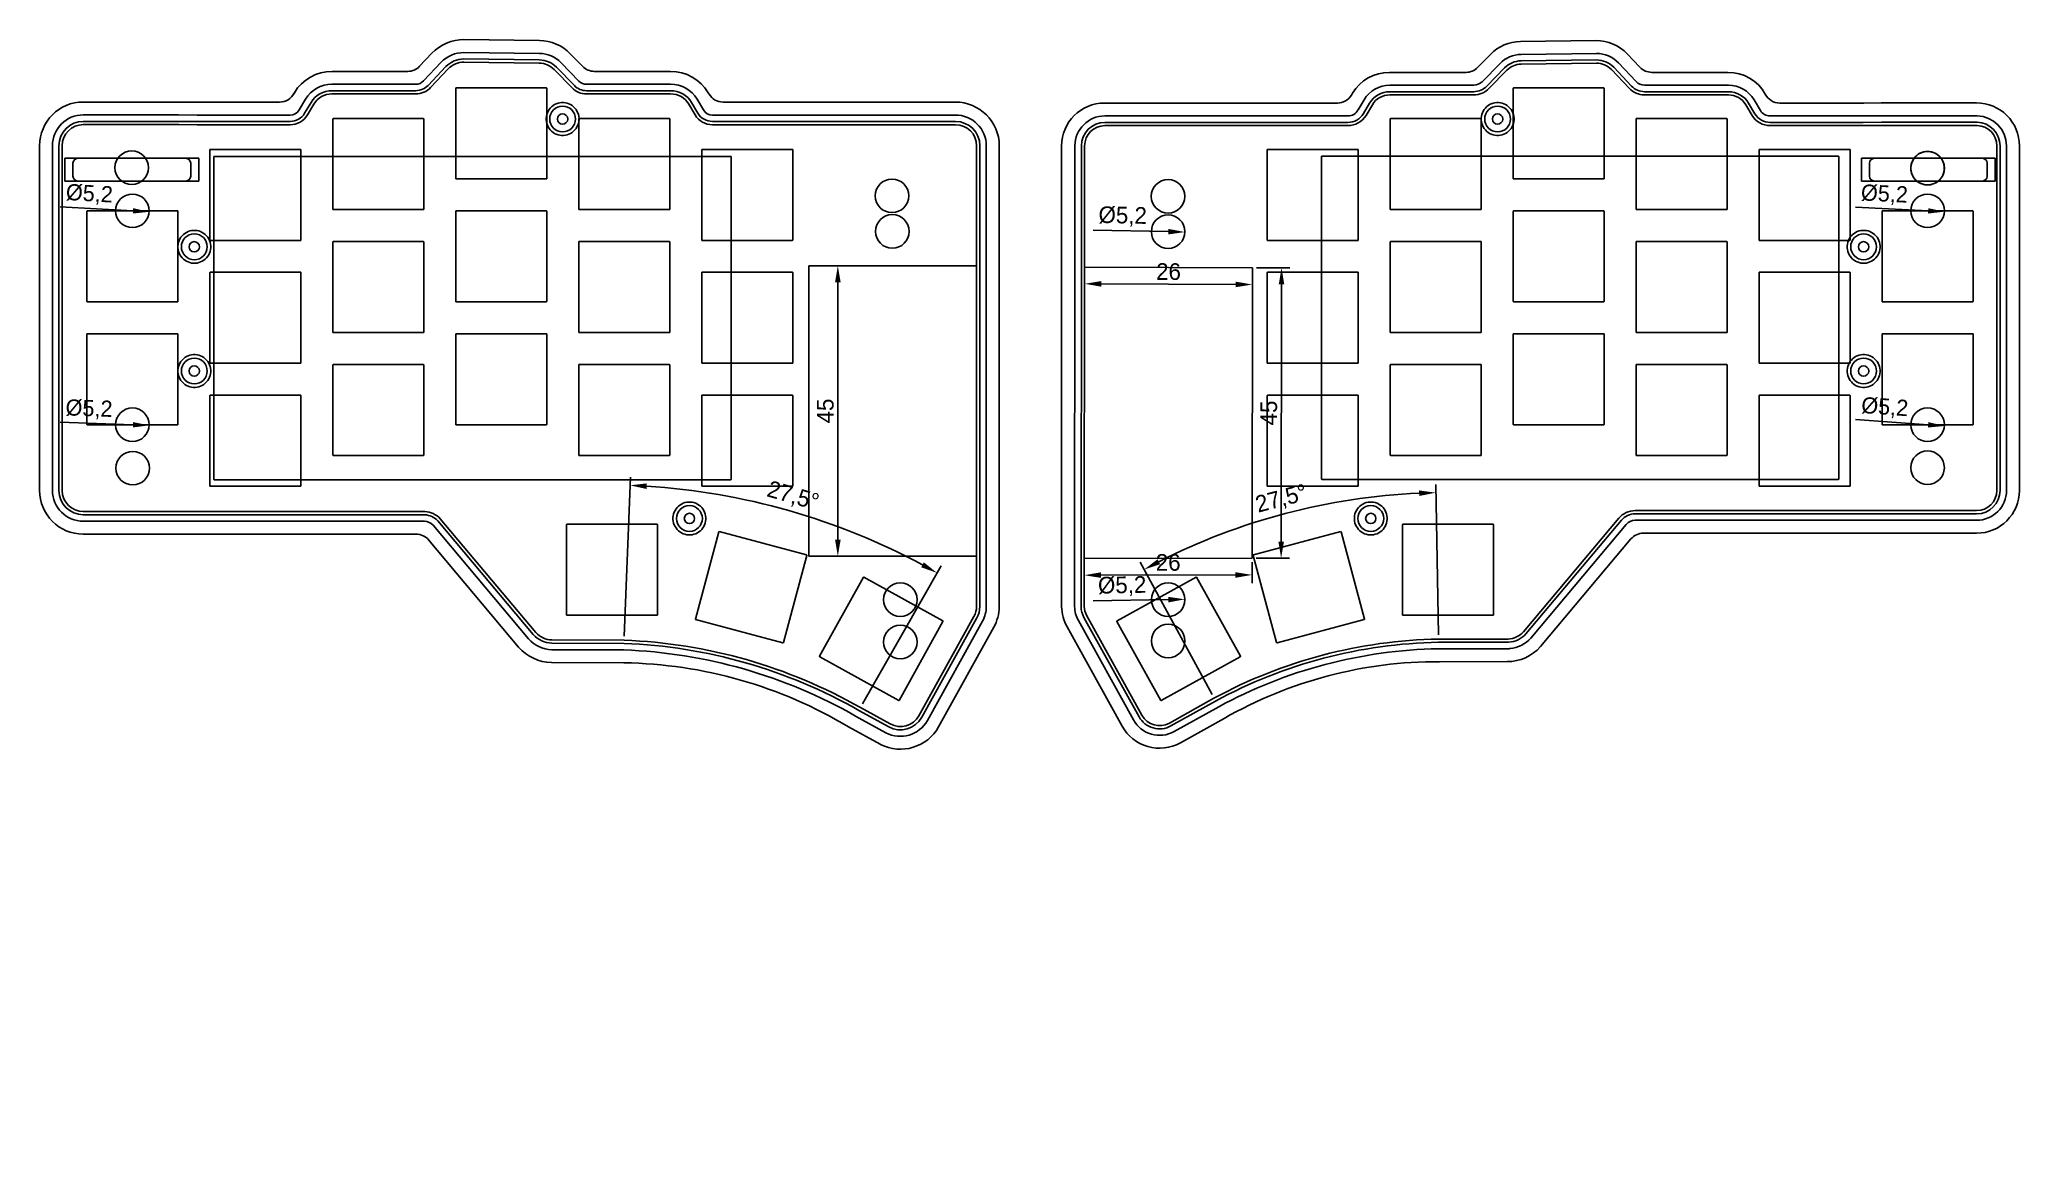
# Model space of a CAD drawing. Header units: millimetres. Extents: x 67 to 373, y -261 to -88.
import ezdxf

# ---------------------------------------------------------------- set-up
doc = ezdxf.new("R2010")
doc.units = ezdxf.units.MM
for name, color, linetype in [('Dimensions', 7, 'Continuous'), ('Edge.Cuts', 7, 'Continuous'), ('User.2', 7, 'Continuous'), ('User.3', 7, 'Continuous')]:
    doc.layers.add(name, color=color, linetype=linetype)
doc.dimstyles.new('ISO-25', dxfattribs={"dimtxt": 2.5, "dimasz": 2.5, "dimexe": 1.25, "dimexo": 0.625, "dimtad": 1, "dimtxsty": 'Standard', "dimcen": 2.5, "dimadec": 0, "dimazin": 0, "dimtfac": 1, "dimtmove": 0, "dimatfit": 3, "dimfxl": 1, "dimarcsym": 0})

msp = doc.modelspace()

# ---------------------------------------------------------------- blocks, each defined once
blk = doc.blocks.new('*D1')
at = {"layer": 'Defpoints', "color": 0}
for p in [(254.51, -123.2), (254.44, -168.2), (258.94, -168.21)]:
    blk.add_point(p, dxfattribs=at)
at = {"layer": 'Dimensions', "color": 140, "lineweight": -2}
for p, q in [((255.15, -123.2), (260.3, -123.21)), ((259, -125.79), (258.95, -165.63)), ((255.09, -168.2), (260.24, -168.21))]:
    blk.add_line(p, q, dxfattribs=at)
at = {"layer": 'Dimensions', "color": 140}
for points in [[(259.43, -125.79), (258.57, -125.79), (259.01, -123.21)], [(258.52, -165.63), (259.38, -165.63), (258.94, -168.21)]]:
    blk.add_solid(points, dxfattribs=at)
at = {"layer": 'Dimensions', "color": 140, "insert": (257.04, -145.71), "char_height": 2.582, "attachment_point": 5, "rotation": 89.9209}
blk.add_mtext('45', dxfattribs=at)
blk = doc.blocks.new('*D2')
at = {"layer": 'Defpoints', "color": 0}
for p in [(228.5, -125.69), (228.51, -123.09), (254.51, -123.2)]:
    blk.add_point(p, dxfattribs=at)
at = {"layer": 'Dimensions', "color": 140, "lineweight": -2}
for p, q in [((228.5, -123.73), (228.49, -126.98)), ((251.91, -125.79), (231.08, -125.7)), ((254.5, -123.85), (254.49, -127.09))]:
    blk.add_line(p, q, dxfattribs=at)
at = {"layer": 'Dimensions', "color": 140}
for points in [[(231.08, -125.27), (231.08, -126.13), (228.5, -125.69)], [(251.91, -126.22), (251.92, -125.36), (254.5, -125.8)]]:
    blk.add_solid(points, dxfattribs=at)
at = {"layer": 'Dimensions', "color": 140, "insert": (241.5, -123.81), "char_height": 2.582, "attachment_point": 5, "rotation": 359.7451}
blk.add_mtext('26', dxfattribs=at)
blk = doc.blocks.new('*D3')
at = {"layer": 'Defpoints', "color": 0}
for p in [(228.45, -168.24), (254.44, -168.2), (228.45, -170.84)]:
    blk.add_point(p, dxfattribs=at)
at = {"layer": 'Dimensions', "color": 140, "lineweight": -2}
for p, q in [((228.45, -168.88), (228.45, -172.13)), ((251.87, -170.81), (231.03, -170.83)), ((254.45, -168.85), (254.45, -172.09))]:
    blk.add_line(p, q, dxfattribs=at)
at = {"layer": 'Dimensions', "color": 140}
for points in [[(231.03, -170.4), (231.03, -171.26), (228.45, -170.84)], [(251.87, -171.24), (251.87, -170.38), (254.45, -170.8)]]:
    blk.add_solid(points, dxfattribs=at)
at = {"layer": 'Dimensions', "color": 140, "insert": (241.45, -168.88), "char_height": 2.582, "attachment_point": 5, "rotation": 0.0756}
blk.add_mtext('26', dxfattribs=at)
blk = doc.blocks.new('*D4')
at = {"layer": 'Defpoints', "color": 0}
for p in [(185.77, -122.9), (185.77, -167.9), (190.27, -167.9)]:
    blk.add_point(p, dxfattribs=at)
at = {"layer": 'Dimensions', "color": 140, "lineweight": -2}
for p, q in [((186.42, -122.9), (191.57, -122.9)), ((190.27, -125.48), (190.27, -165.32)), ((186.42, -167.9), (191.57, -167.9))]:
    blk.add_line(p, q, dxfattribs=at)
at = {"layer": 'Dimensions', "color": 140}
for points in [[(190.71, -125.48), (189.84, -125.48), (190.27, -122.9)], [(189.84, -165.32), (190.71, -165.32), (190.27, -167.9)]]:
    blk.add_solid(points, dxfattribs=at)
at = {"layer": 'Dimensions', "color": 140, "insert": (188.34, -145.4), "char_height": 2.582, "attachment_point": 5, "rotation": 90}
blk.add_mtext('45', dxfattribs=at)
blk = doc.blocks.new('*D5')
at = {"layer": 'Defpoints', "color": 0}
for p in [(238.84, -117.56), (244.04, -117.67)]:
    blk.add_point(p, dxfattribs=at)
at = {"layer": 'Dimensions', "color": 140, "lineweight": -2}
blk.add_line((241.45, -117.61), (229.84, -117.36), dxfattribs=at)
at = {"layer": 'Dimensions', "color": 140}
blk.add_solid([(241.45, -118.04), (241.46, -117.18), (244.04, -117.67)], dxfattribs=at)
at = {"layer": 'Dimensions', "color": 140, "insert": (234.4, -115.28), "char_height": 2.582, "attachment_point": 5, "rotation": 358.767}
blk.add_mtext('%%c5,2', dxfattribs=at)
blk = doc.blocks.new('*D6')
at = {"layer": 'Defpoints', "color": 0}
for p in [(238.85, -174.68), (244.04, -174.58)]:
    blk.add_point(p, dxfattribs=at)
at = {"layer": 'Dimensions', "color": 140, "lineweight": -2}
blk.add_line((241.46, -174.63), (229.85, -174.84), dxfattribs=at)
at = {"layer": 'Dimensions', "color": 140}
blk.add_solid([(241.47, -175.06), (241.46, -174.2), (244.04, -174.58)], dxfattribs=at)
at = {"layer": 'Dimensions', "color": 140, "insert": (234.32, -172.58), "char_height": 2.582, "attachment_point": 5, "rotation": 1.056}
blk.add_mtext('%%c5,2', dxfattribs=at)
blk = doc.blocks.new('*D7')
at = {"layer": 'Defpoints', "color": 0}
for p in [(267.27, -159.59), (283.31, -180.74), (248.54, -189.9), (284.64, -256.36)]:
    blk.add_point(p, dxfattribs=at)
at = {"layer": 'Dimensions', "color": 140, "lineweight": -2}
for p, q in [((283.3, -180.1), (282.89, -156.77)), ((248.24, -189.34), (237.1, -168.83))]:
    blk.add_line(p, q, dxfattribs=at)
blk.add_arc((284.64, -256.36), 98.32, 92.5149, 117.006, dxfattribs=at)
at = {"layer": 'Dimensions', "color": 140}
for points in [[(280.34, -158.57), (280.32, -157.71), (282.91, -158.06)], [(239.8, -168.38), (240.2, -169.15), (237.71, -169.97)]]:
    blk.add_solid(points, dxfattribs=at)
at = {"layer": 'Dimensions', "color": 140, "insert": (259.02, -159.12), "char_height": 2.582, "attachment_point": 5, "rotation": 14.7605}
blk.add_mtext('27,5%%d', dxfattribs=at)
blk = doc.blocks.new('*D8')
at = {"layer": 'Defpoints', "color": 0}
for p in [(190.59, -163.44), (157.17, -180.91), (193.76, -191.36), (154.13, -260.91)]:
    blk.add_point(p, dxfattribs=at)
at = {"layer": 'Dimensions', "color": 140, "lineweight": -2}
for p, q in [((157.19, -180.27), (158.13, -155.63)), ((194.08, -190.79), (206.29, -169.37))]:
    blk.add_line(p, q, dxfattribs=at)
blk.add_arc((154.13, -260.91), 104.07, 61.7475, 86.4048, dxfattribs=at)
at = {"layer": 'Dimensions', "color": 140}
for points in [[(160.68, -156.62), (160.64, -157.48), (158.08, -156.92)], [(203.19, -169.62), (203.6, -168.86), (205.65, -170.49)]]:
    blk.add_solid(points, dxfattribs=at)
at = {"layer": 'Dimensions', "color": 140, "insert": (183.3, -158.68), "char_height": 2.582, "attachment_point": 5, "rotation": 344.0761}
blk.add_mtext('27,5%%d', dxfattribs=at)
blk = doc.blocks.new('*D9')
at = {"layer": 'Defpoints', "color": 0}
for p in [(356.49, -114.25), (361.68, -114.51)]:
    blk.add_point(p, dxfattribs=at)
at = {"layer": 'Dimensions', "color": 140, "lineweight": -2}
blk.add_line((359.18, -114.39), (347.92, -113.81), dxfattribs=at)
at = {"layer": 'Dimensions', "color": 140}
blk.add_solid([(359.16, -114.8), (359.2, -113.97), (361.68, -114.51)], dxfattribs=at)
at = {"layer": 'Dimensions', "color": 140, "insert": (352.4, -111.92), "char_height": 2.507, "attachment_point": 5, "rotation": 357.0803}
blk.add_mtext('%%c5,2', dxfattribs=at)
blk = doc.blocks.new('*D10')
at = {"layer": 'Defpoints', "color": 0}
for p in [(356.49, -147.35), (361.68, -147.72)]:
    blk.add_point(p, dxfattribs=at)
at = {"layer": 'Dimensions', "color": 140, "lineweight": -2}
blk.add_line((359.18, -147.54), (347.93, -146.74), dxfattribs=at)
at = {"layer": 'Dimensions', "color": 140}
blk.add_solid([(359.15, -147.96), (359.21, -147.12), (361.68, -147.72)], dxfattribs=at)
at = {"layer": 'Dimensions', "color": 140, "insert": (352.45, -144.94), "char_height": 2.507, "attachment_point": 5, "rotation": 355.9352}
blk.add_mtext('%%c5,2', dxfattribs=at)
blk = doc.blocks.new('*D11')
at = {"layer": 'Defpoints', "color": 0}
for p in [(78.39, -147.44), (83.59, -147.62)]:
    blk.add_point(p, dxfattribs=at)
at = {"layer": 'Dimensions', "color": 140, "lineweight": -2}
blk.add_line((81.08, -147.54), (69.81, -147.14), dxfattribs=at)
at = {"layer": 'Dimensions', "color": 140}
blk.add_solid([(81.07, -147.95), (81.1, -147.12), (83.59, -147.62)], dxfattribs=at)
at = {"layer": 'Dimensions', "color": 140, "insert": (74.27, -145.18), "char_height": 2.507, "attachment_point": 5, "rotation": 358.0004}
blk.add_mtext('%%c5,2', dxfattribs=at)
blk = doc.blocks.new('*D12')
at = {"layer": 'Defpoints', "color": 0}
for p in [(78.39, -114.23), (83.58, -114.53)]:
    blk.add_point(p, dxfattribs=at)
at = {"layer": 'Dimensions', "color": 140, "lineweight": -2}
blk.add_line((81.08, -114.39), (69.82, -113.74), dxfattribs=at)
at = {"layer": 'Dimensions', "color": 140}
blk.add_solid([(81.06, -114.8), (81.1, -113.97), (83.58, -114.53)], dxfattribs=at)
at = {"layer": 'Dimensions', "color": 140, "insert": (74.32, -111.88), "char_height": 2.507, "attachment_point": 5, "rotation": 356.7095}
blk.add_mtext('%%c5,2', dxfattribs=at)

# ---------------------------------------------------------------- dimensions: what is measured, and where the dimension line sits
at = {"layer": 'Dimensions'}
for p1, p2, override, picture, middle in [((78.3915, -114.2333), (83.583, -114.5317), {"dimscale": 1.00266, "dimdec": 3, "dimzin": 8, "dimlunit": 2, "dimclrd": 140, "dimclre": 140, "dimclrt": 140}, '*D12', (74.1985, -113.9922)), ((356.4906, -114.2501), (361.6839, -114.5149), {"dimscale": 1.00266, "dimdec": 3, "dimzin": 8, "dimlunit": 2, "dimclrd": 140, "dimclre": 140, "dimclrt": 140}, '*D9', (352.2961, -114.0361)), ((238.8372, -117.5554), (244.036, -117.6673), {"dimscale": 1.03266, "dimdec": 3, "dimzin": 8, "dimlunit": 2, "dimclrd": 140, "dimclre": 140, "dimclrt": 140}, '*D5', (234.3571, -117.459)), ((78.3888, -147.4418), (83.5857, -147.6232), {"dimscale": 1.00266, "dimdec": 3, "dimzin": 8, "dimlunit": 2, "dimclrd": 140, "dimclre": 140, "dimclrt": 140}, '*D11', (74.1914, -147.2952)), ((356.4938, -147.3482), (361.6807, -147.7168), {"dimscale": 1.00266, "dimdec": 3, "dimzin": 8, "dimlunit": 2, "dimclrd": 140, "dimclre": 140, "dimclrt": 140}, '*D10', (352.3044, -147.0505)), ((238.8454, -174.6786), (244.0446, -174.5827), {"dimscale": 1.03266, "dimdec": 3, "dimzin": 8, "dimlunit": 2, "dimclrd": 140, "dimclre": 140, "dimclrt": 140}, '*D6', (234.365, -174.7612))]:
    dim = msp.add_diameter_dim_2p(p1=p1, p2=p2, dimstyle='ISO-25', override=override, dxfattribs=at)
    dim.commit()
    dim.dimension.update_dxf_attribs({"geometry": picture, "text_midpoint": middle, "dimtype": 163})
for base, p1, p2, angle, picture, middle in [((228.4958, -125.6875), (254.5071, -123.2032), (228.5074, -123.0875), 179.745058, '*D2', (241.4957, -125.7454)), ((190.275, -167.8974), (185.775, -122.8974), (185.775, -167.8974), 270, '*D4', (190.275, -145.3974)), ((258.945, -168.2094), (254.5071, -123.2032), (254.445, -168.2032), 269.920887, '*D1', (258.976, -145.7094)), ((228.4484, -170.8375), (254.445, -168.2032), (228.445, -168.2375), 180.075628, '*D3', (241.4484, -170.8203))]:
    dim = msp.add_linear_dim(base=base, p1=p1, p2=p2, angle=angle, dimstyle='ISO-25', override={"dimscale": 1.03266, "dimdec": 3, "dimzin": 8, "dimlunit": 2, "dimclrd": 140, "dimclre": 140, "dimclrt": 140}, dxfattribs=at)
    dim.commit()
    dim.dimension.update_dxf_attribs({"geometry": picture, "text_midpoint": middle, "dimtype": 161})
for base, center, p1, p2, picture, middle in [((190.5905, -163.4366), (154.1328, -260.9099), (193.7638, -191.3557), (157.1693, -180.915), '*D8', (182.6849, -160.835)), ((267.2713, -159.591), (284.6437, -256.3639), (283.3099, -180.745), (248.5437, -189.905), '*D7', (259.5939, -161.2886))]:
    dim = msp.add_angular_dim_3p(base=base, center=center, p1=p1, p2=p2, dimstyle='ISO-25', override={"dimscale": 1.03266, "dimlunit": 2, "dimclrd": 140, "dimclre": 140, "dimclrt": 140, "dimadec": 3, "dimazin": 2}, dxfattribs=at)
    dim.commit()
    dim.dimension.update_dxf_attribs({"geometry": picture, "text_midpoint": middle, "dimtype": 165})

# ---------------------------------------------------------------- linework, layer by layer
at = {"layer": 'Edge.Cuts'}
for p, q in [((144.0574, -87.9912), (132.3575, -87.845)), ((307.7186, -87.995), (296.0188, -88.1412)), ((127.3908, -89.9548), (125.4825, -91.9831)), ((126.0968, -94.2489), (128.8362, -91.3372)), ((132.3449, -91.3451), (144.0138, -91.491)), ((132.3459, -90.8451), (144.0201, -90.991)), ((132.3489, -89.845), (144.0326, -89.9911)), ((147.3897, -91.4302), (150.1689, -94.2765)), ((150.7575, -92.0165), (148.8209, -90.0332)), ((291.3607, -90.1381), (289.3802, -92.1665)), ((292.8545, -91.5349), (290.0753, -94.3813)), ((307.7897, -89.995), (296.1061, -90.1411)), ((307.7928, -90.9951), (296.1186, -91.141)), ((307.7939, -91.4951), (296.1249, -91.6409)), ((313.9308, -94.3518), (311.1914, -91.44)), ((314.5271, -92.1331), (312.5746, -90.0577)), ((111.9068, -94.77), (124.8911, -94.77)), ((123.6617, -92.77), (111.9127, -92.77)), ((126.8188, -94.9408), (129.558, -92.0293)), ((127.1803, -95.2863), (129.9186, -92.3757)), ((146.3162, -92.4778), (149.0992, -95.3281)), ((146.674, -92.1286), (149.4559, -94.9777)), ((151.3404, -94.77), (164.3677, -94.77)), ((164.3618, -92.77), (152.5462, -92.77)), ((287.5914, -92.92), (275.7126, -92.92)), ((288.7965, -94.92), (275.7692, -94.92)), ((293.5701, -92.2334), (290.7883, -95.0825)), ((293.928, -92.5826), (291.145, -95.4329)), ((312.8473, -95.3891), (310.109, -92.4785)), ((313.2088, -95.0436), (310.4696, -92.1321)), ((328.2301, -94.92), (315.2457, -94.92)), ((328.1618, -92.92), (316.3479, -92.92)), ((88.3556, -97.5175), (73.3872, -97.5175)), ((88.3648, -97.5184), (88.3556, -97.5175)), ((91.0467, -97.5325), (88.3648, -97.5184)), ((103.7991, -97.5325), (91.0467, -97.5325)), ((106.0822, -96.0757), (105.8568, -96.4523)), ((106.8139, -98.7478), (107.8014, -97.0976)), ((107.6744, -99.2572), (108.6612, -97.6082)), ((108.1045, -99.5122), (109.0913, -97.8633)), ((111.9015, -96.27), (124.9042, -96.27)), ((111.9034, -95.77), (124.9003, -95.77)), ((145.9308, -98.2511), (146.1544, -98.0728)), ((146.1544, -98.0728), (146.3965, -97.9207)), ((146.3965, -97.9207), (146.6542, -97.7966)), ((146.6542, -97.7966), (146.9241, -97.7022)), ((146.9241, -97.7022), (147.2029, -97.6385)), ((147.2029, -97.6385), (147.487, -97.6065)), ((147.487, -97.6065), (147.773, -97.6065)), ((147.773, -97.6065), (148.0571, -97.6385)), ((148.0571, -97.6385), (148.3359, -97.7022)), ((148.3359, -97.7022), (148.6058, -97.7966)), ((148.6058, -97.7966), (148.8635, -97.9207)), ((148.8635, -97.9207), (149.1056, -98.0728)), ((149.1056, -98.0728), (149.3292, -98.2511)), ((151.3352, -96.27), (164.373, -96.27)), ((151.3367, -95.77), (164.3711, -95.77)), ((167.1832, -97.8633), (168.17, -99.5122)), ((167.6132, -97.6081), (168.6001, -99.2572)), ((168.4731, -97.0976), (169.4606, -98.7478)), ((170.3363, -96.3162), (170.1923, -96.0756)), ((208.4892, -97.5325), (172.4815, -97.5325)), ((267.678, -97.6825), (231.5777, -97.6825)), ((270.011, -96.1526), (269.8233, -96.4663)), ((271.7925, -97.1746), (270.8573, -98.7373)), ((272.6523, -97.6852), (271.6828, -99.3053)), ((273.0823, -97.9403), (272.0956, -99.5892)), ((288.8017, -96.42), (275.7639, -96.42)), ((288.8001, -95.92), (275.7658, -95.92)), ((290.7808, -98.2511), (291.0044, -98.0728)), ((291.0044, -98.0728), (291.2465, -97.9207)), ((291.2465, -97.9207), (291.5042, -97.7966)), ((291.5042, -97.7966), (291.7741, -97.7022)), ((291.7741, -97.7022), (292.0529, -97.6385)), ((292.0529, -97.6385), (292.337, -97.6065)), ((292.337, -97.6065), (292.623, -97.6065)), ((292.623, -97.6065), (292.9071, -97.6385)), ((292.9071, -97.6385), (293.1859, -97.7022)), ((293.1859, -97.7022), (293.4558, -97.7966)), ((293.4558, -97.7966), (293.7135, -97.9207)), ((293.7135, -97.9207), (293.9556, -98.0728)), ((293.9556, -98.0728), (294.1792, -98.2511)), ((294.8872, -95.3825), (294.891, -95.3634)), ((294.8872, -95.3825), (294.891, -95.3634)), ((294.8872, -95.3825), (294.891, -95.3634)), ((294.8872, -95.3825), (294.891, -95.3634)), ((294.8872, -109.3825), (294.8872, -95.3825)), ((294.8872, -109.3825), (294.8872, -95.3825)), ((294.8872, -109.3825), (294.8872, -95.3825)), ((294.8872, -109.3825), (294.8872, -95.3825)), ((294.891, -95.3634), (294.9181, -95.3363)), ((294.891, -95.3634), (294.9181, -95.3363)), ((294.891, -95.3634), (294.9181, -95.3363)), ((294.891, -95.3634), (294.9181, -95.3363)), ((294.9181, -95.3363), (294.9372, -95.3325)), ((294.9181, -95.3363), (294.9372, -95.3325)), ((294.9181, -95.3363), (294.9372, -95.3325)), ((294.9181, -95.3363), (294.9372, -95.3325)), ((294.9372, -95.3325), (308.9372, -95.3325)), ((294.9372, -95.3325), (308.9372, -95.3325)), ((294.9372, -95.3325), (308.9372, -95.3325)), ((294.9372, -95.3325), (308.9372, -95.3325)), ((308.9372, -95.3325), (308.9564, -95.3363)), ((308.9372, -95.3325), (308.9564, -95.3363)), ((308.9372, -95.3325), (308.9564, -95.3363)), ((308.9372, -95.3325), (308.9564, -95.3363)), ((308.9564, -95.3363), (308.9834, -95.3634)), ((308.9564, -95.3363), (308.9834, -95.3634)), ((308.9564, -95.3363), (308.9834, -95.3634)), ((308.9564, -95.3363), (308.9834, -95.3634)), ((308.9834, -95.3634), (308.9872, -95.3825)), ((308.9834, -95.3634), (308.9872, -95.3825)), ((308.9834, -95.3634), (308.9872, -95.3825)), ((308.9834, -95.3634), (308.9872, -95.3825)), ((308.9872, -95.3825), (308.9872, -109.3825)), ((308.9872, -95.3825), (308.9872, -109.3825)), ((308.9872, -95.3825), (308.9872, -109.3825)), ((308.9872, -95.3825), (308.9872, -109.3825)), ((328.2353, -96.42), (315.2326, -96.42)), ((328.2335, -95.92), (315.2366, -95.92)), ((331.9036, -99.5892), (330.9169, -97.9403)), ((332.3337, -99.3342), (331.3469, -97.6852)), ((333.1942, -98.8248), (332.2067, -97.1746)), ((348.86, -97.6825), (336.1865, -97.6825)), ((349.196, -97.6816), (348.86, -97.6825)), ((351.8782, -97.6675), (349.196, -97.6816)), ((366.6872, -97.6675), (351.8782, -97.6675)), ((73.3872, -99.5175), (88.1196, -99.5175)), ((73.3872, -100.5175), (88.165, -100.5175)), ((73.3872, -101.0175), (88.1872, -101.0175)), ((88.1196, -99.5175), (88.1235, -99.5171)), ((88.1235, -99.5171), (91.0414, -99.5325)), ((88.165, -100.5175), (88.1663, -100.5174)), ((88.1663, -100.5174), (91.0388, -100.5325)), ((88.1872, -101.0175), (88.1874, -101.0175)), ((88.1874, -101.0175), (88.1876, -101.0175)), ((88.1876, -101.0175), (91.0374, -101.0325)), ((91.0374, -101.0325), (105.423, -101.0325)), ((91.0388, -100.5325), (105.425, -100.5325)), ((91.0414, -99.5325), (105.4298, -99.5325)), ((145.084, -100.0095), (145.116, -99.7254)), ((145.084, -100.0149), (145.084, -100.0095)), ((145.084, -100.2955), (145.084, -100.0149)), ((145.116, -100.5796), (145.084, -100.2955)), ((145.116, -99.7254), (145.1797, -99.4466)), ((145.1797, -100.8584), (145.116, -100.5796)), ((145.1797, -99.4466), (145.2741, -99.1767)), ((145.2741, -101.1283), (145.1797, -100.8584)), ((145.2741, -99.1767), (145.3982, -98.919)), ((145.3982, -101.386), (145.2741, -101.1283)), ((145.3982, -98.919), (145.5503, -98.6769)), ((145.5503, -98.6769), (145.7286, -98.4533)), ((145.7286, -98.4533), (145.9308, -98.2511)), ((149.3292, -98.2511), (149.5314, -98.4533)), ((149.5314, -98.4533), (149.7097, -98.6769)), ((149.7097, -98.6769), (149.8618, -98.919)), ((149.8618, -98.919), (149.9859, -99.1767)), ((149.9859, -101.1283), (149.8618, -101.386)), ((149.9859, -99.1767), (150.0803, -99.4466)), ((150.0803, -100.8584), (149.9859, -101.1283)), ((150.0803, -99.4466), (150.144, -99.7254)), ((150.144, -100.5796), (150.0803, -100.8584)), ((150.144, -99.7254), (150.176, -100.0095)), ((150.176, -100.2955), (150.144, -100.5796)), ((150.176, -100.0095), (150.176, -100.2955)), ((170.8446, -99.5325), (208.49, -99.5325)), ((170.8494, -100.5325), (208.49, -100.5325)), ((170.8515, -101.0325), (208.49, -101.0325)), ((269.2895, -99.6825), (231.6401, -99.6825)), ((269.2845, -100.6825), (231.6401, -100.6825)), ((269.2824, -101.1825), (231.6401, -101.1825)), ((270.8573, -98.7373), (270.8442, -98.754)), ((271.6828, -99.3053), (271.6808, -99.3078)), ((272.0956, -99.5892), (272.0956, -99.5892)), ((275.8372, -100.145), (275.841, -100.1259)), ((275.8372, -100.145), (275.841, -100.1259)), ((275.8372, -100.145), (275.841, -100.1259)), ((275.8372, -100.145), (275.841, -100.1259)), ((275.8372, -114.145), (275.8372, -100.145)), ((275.8372, -114.145), (275.8372, -100.145)), ((275.8372, -114.145), (275.8372, -100.145)), ((275.8372, -114.145), (275.8372, -100.145)), ((275.841, -100.1259), (275.8681, -100.0988)), ((275.841, -100.1259), (275.8681, -100.0988)), ((275.841, -100.1259), (275.8681, -100.0988)), ((275.841, -100.1259), (275.8681, -100.0988)), ((275.8681, -100.0988), (275.8872, -100.095)), ((275.8681, -100.0988), (275.8872, -100.095)), ((275.8681, -100.0988), (275.8872, -100.095)), ((275.8681, -100.0988), (275.8872, -100.095)), ((275.8872, -100.095), (289.8872, -100.095)), ((275.8872, -100.095), (289.8872, -100.095)), ((275.8872, -100.095), (289.8872, -100.095)), ((275.8872, -100.095), (289.8872, -100.095)), ((289.8872, -100.095), (289.9064, -100.0988)), ((289.8872, -100.095), (289.9064, -100.0988)), ((289.8872, -100.095), (289.9064, -100.0988)), ((289.8872, -100.095), (289.9064, -100.0988)), ((289.9064, -100.0988), (289.9334, -100.1259)), ((289.9064, -100.0988), (289.9334, -100.1259)), ((289.9064, -100.0988), (289.9334, -100.1259)), ((289.9064, -100.0988), (289.9334, -100.1259)), ((289.9334, -100.1259), (289.9372, -100.145)), ((289.9334, -100.1259), (289.9372, -100.145)), ((289.9334, -100.1259), (289.9372, -100.145)), ((289.9334, -100.1259), (289.9372, -100.145)), ((289.934, -100.0095), (289.966, -99.7254)), ((289.934, -100.0149), (289.934, -100.0095)), ((289.934, -100.2955), (289.934, -100.0149)), ((289.966, -100.5796), (289.934, -100.2955)), ((289.9372, -100.145), (289.9372, -114.145)), ((289.9372, -100.145), (289.9372, -114.145)), ((289.9372, -100.145), (289.9372, -114.145)), ((289.9372, -100.145), (289.9372, -114.145)), ((289.966, -99.7254), (290.0297, -99.4466)), ((290.0297, -100.8584), (289.966, -100.5796)), ((290.0297, -99.4466), (290.1241, -99.1767)), ((290.1241, -101.1283), (290.0297, -100.8584)), ((290.1241, -99.1767), (290.2482, -98.919)), ((290.2482, -101.386), (290.1241, -101.1283)), ((290.2482, -98.919), (290.4003, -98.6769)), ((290.4003, -98.6769), (290.5786, -98.4533)), ((290.5786, -98.4533), (290.7808, -98.2511)), ((294.1792, -98.2511), (294.3814, -98.4533)), ((294.3814, -98.4533), (294.5597, -98.6769)), ((294.5597, -98.6769), (294.7118, -98.919)), ((294.7118, -98.919), (294.8359, -99.1767)), ((294.8359, -101.1283), (294.7118, -101.386)), ((294.8359, -99.1767), (294.9303, -99.4466)), ((294.9303, -100.8584), (294.8359, -101.1283)), ((294.9303, -99.4466), (294.994, -99.7254)), ((294.994, -100.5796), (294.9303, -100.8584)), ((294.994, -99.7254), (295.026, -100.0095)), ((295.026, -100.2955), (294.994, -100.5796)), ((295.026, -100.0095), (295.026, -100.2955)), ((313.9372, -100.145), (313.941, -100.1259)), ((313.9372, -100.145), (313.941, -100.1259)), ((313.9372, -100.145), (313.941, -100.1259)), ((313.9372, -100.145), (313.941, -100.1259)), ((313.9372, -114.145), (313.9372, -100.145)), ((313.9372, -114.145), (313.9372, -100.145)), ((313.9372, -114.145), (313.9372, -100.145)), ((313.9372, -114.145), (313.9372, -100.145)), ((313.941, -100.1259), (313.9681, -100.0988)), ((313.941, -100.1259), (313.9681, -100.0988)), ((313.941, -100.1259), (313.9681, -100.0988)), ((313.941, -100.1259), (313.9681, -100.0988)), ((313.9681, -100.0988), (313.9872, -100.095)), ((313.9681, -100.0988), (313.9872, -100.095)), ((313.9681, -100.0988), (313.9872, -100.095)), ((313.9681, -100.0988), (313.9872, -100.095)), ((313.9872, -100.095), (327.9872, -100.095)), ((313.9872, -100.095), (327.9872, -100.095)), ((313.9872, -100.095), (327.9872, -100.095)), ((313.9872, -100.095), (327.9872, -100.095)), ((327.9872, -100.095), (328.0064, -100.0988)), ((327.9872, -100.095), (328.0064, -100.0988)), ((327.9872, -100.095), (328.0064, -100.0988)), ((327.9872, -100.095), (328.0064, -100.0988)), ((328.0064, -100.0988), (328.0334, -100.1259)), ((328.0064, -100.0988), (328.0334, -100.1259)), ((328.0064, -100.0988), (328.0334, -100.1259)), ((328.0064, -100.0988), (328.0334, -100.1259)), ((328.0334, -100.1259), (328.0372, -100.145)), ((328.0334, -100.1259), (328.0372, -100.145)), ((328.0334, -100.1259), (328.0372, -100.145)), ((328.0334, -100.1259), (328.0372, -100.145)), ((328.0372, -100.145), (328.0372, -114.145)), ((328.0372, -100.145), (328.0372, -114.145)), ((328.0372, -100.145), (328.0372, -114.145)), ((328.0372, -100.145), (328.0372, -114.145)), ((349.0236, -99.6825), (334.7071, -99.6825)), ((349.0743, -100.6825), (334.7118, -100.6825)), ((349.0996, -101.1825), (334.7139, -101.1825)), ((349.0956, -99.6752), (349.0236, -99.6825)), ((349.0984, -100.68), (349.0743, -100.6825)), ((349.1679, -99.6821), (349.0956, -99.6752)), ((349.1226, -100.6824), (349.0984, -100.68)), ((349.0998, -101.1825), (349.0996, -101.1825)), ((349.1, -101.1825), (349.0998, -101.1825)), ((351.9498, -101.1675), (349.1, -101.1825)), ((351.9485, -100.6675), (349.1226, -100.6824)), ((351.9459, -99.6675), (349.1679, -99.6821)), ((366.7631, -99.6675), (351.9459, -99.6675)), ((366.7544, -100.6675), (351.9485, -100.6675)), ((366.7496, -101.1675), (351.9498, -101.1675)), ((145.5503, -101.6281), (145.3982, -101.386)), ((145.7286, -101.8517), (145.5503, -101.6281)), ((145.9308, -102.0539), (145.7286, -101.8517)), ((146.1544, -102.2322), (145.9308, -102.0539)), ((146.3965, -102.3843), (146.1544, -102.2322)), ((146.6542, -102.5084), (146.3965, -102.3843)), ((146.9241, -102.6028), (146.6542, -102.5084)), ((147.2029, -102.6665), (146.9241, -102.6028)), ((147.487, -102.6985), (147.2029, -102.6665)), ((147.773, -102.6985), (147.487, -102.6985)), ((148.0571, -102.6665), (147.773, -102.6985)), ((148.3359, -102.6028), (148.0571, -102.6665)), ((148.6058, -102.5084), (148.3359, -102.6028)), ((148.8635, -102.3843), (148.6058, -102.5084)), ((149.1056, -102.2322), (148.8635, -102.3843)), ((149.3292, -102.0539), (149.1056, -102.2322)), ((149.5314, -101.8517), (149.3292, -102.0539)), ((149.7097, -101.6281), (149.5314, -101.8517)), ((149.8618, -101.386), (149.7097, -101.6281)), ((290.4003, -101.6281), (290.2482, -101.386)), ((290.5786, -101.8517), (290.4003, -101.6281)), ((290.7808, -102.0539), (290.5786, -101.8517)), ((291.0044, -102.2322), (290.7808, -102.0539)), ((291.2465, -102.3843), (291.0044, -102.2322)), ((291.5042, -102.5084), (291.2465, -102.3843)), ((291.7741, -102.6028), (291.5042, -102.5084)), ((292.0529, -102.6665), (291.7741, -102.6028)), ((292.337, -102.6985), (292.0529, -102.6665)), ((292.623, -102.6985), (292.337, -102.6985)), ((292.9071, -102.6665), (292.623, -102.6985)), ((293.1859, -102.6028), (292.9071, -102.6665)), ((293.4558, -102.5084), (293.1859, -102.6028)), ((293.7135, -102.3843), (293.4558, -102.5084)), ((293.9556, -102.2322), (293.7135, -102.3843)), ((294.1792, -102.0539), (293.9556, -102.2322)), ((294.3814, -101.8517), (294.1792, -102.0539)), ((294.5597, -101.6281), (294.3814, -101.8517)), ((294.7118, -101.386), (294.5597, -101.6281)), ((66.6122, -104.2925), (66.6122, -157.7125)), ((68.6122, -157.7125), (68.6122, -104.2925)), ((69.6122, -157.7125), (69.6122, -104.2925)), ((70.1122, -157.7125), (70.1122, -104.2925)), ((72.53, -106.2425), (70.53, -106.2425)), ((70.53, -106.2425), (70.53, -109.7625)), ((71.78, -109.0125), (71.78, -106.9925)), ((72.53, -106.2425), (89.27, -106.2425)), ((89.27, -106.2425), (91.27, -106.2425)), ((90.02, -106.9925), (90.02, -109.0125)), ((91.27, -106.2425), (91.27, -109.7625)), ((211.775, -104.3075), (211.775, -175.7)), ((212.275, -104.3075), (212.275, -175.7068)), ((213.275, -104.3075), (213.275, -175.7191)), ((215.275, -104.3067), (215.275, -175.7404)), ((224.945, -104.31), (224.945, -123.0875)), ((227.0074, -104.31), (227.0074, -123.0865)), ((228.0074, -104.31), (228.0074, -123.0872)), ((228.5074, -104.31), (228.5074, -123.0875)), ((256.7872, -104.9075), (256.791, -104.8884)), ((256.7872, -104.9075), (256.791, -104.8884)), ((256.7872, -104.9075), (256.791, -104.8884)), ((256.7872, -104.9075), (256.791, -104.8884)), ((256.7872, -118.9075), (256.7872, -104.9075)), ((256.7872, -118.9075), (256.7872, -104.9075)), ((256.7872, -118.9075), (256.7872, -104.9075)), ((256.7872, -118.9075), (256.7872, -104.9075)), ((256.791, -104.8884), (256.8181, -104.8613)), ((256.791, -104.8884), (256.8181, -104.8613)), ((256.791, -104.8884), (256.8181, -104.8613)), ((256.791, -104.8884), (256.8181, -104.8613)), ((256.8181, -104.8613), (256.8372, -104.8575)), ((256.8181, -104.8613), (256.8372, -104.8575)), ((256.8181, -104.8613), (256.8372, -104.8575)), ((256.8181, -104.8613), (256.8372, -104.8575)), ((256.8372, -104.8575), (270.8372, -104.8575)), ((256.8372, -104.8575), (270.8372, -104.8575)), ((256.8372, -104.8575), (270.8372, -104.8575)), ((256.8372, -104.8575), (270.8372, -104.8575)), ((270.8372, -104.8575), (270.8564, -104.8613)), ((270.8372, -104.8575), (270.8564, -104.8613)), ((270.8372, -104.8575), (270.8564, -104.8613)), ((270.8372, -104.8575), (270.8564, -104.8613)), ((270.8564, -104.8613), (270.8834, -104.8884)), ((270.8564, -104.8613), (270.8834, -104.8884)), ((270.8564, -104.8613), (270.8834, -104.8884)), ((270.8564, -104.8613), (270.8834, -104.8884)), ((270.8834, -104.8884), (270.8872, -104.9075)), ((270.8834, -104.8884), (270.8872, -104.9075)), ((270.8834, -104.8884), (270.8872, -104.9075)), ((270.8834, -104.8884), (270.8872, -104.9075)), ((270.8872, -104.9075), (270.8872, -118.9075)), ((270.8872, -104.9075), (270.8872, -118.9075)), ((270.8872, -104.9075), (270.8872, -118.9075)), ((270.8872, -104.9075), (270.8872, -118.9075)), ((332.9872, -104.9075), (332.991, -104.8884)), ((332.9872, -104.9075), (332.991, -104.8884)), ((332.9872, -104.9075), (332.991, -104.8884)), ((332.9872, -104.9075), (332.991, -104.8884)), ((332.9872, -118.9075), (332.9872, -104.9075)), ((332.9872, -118.9075), (332.9872, -104.9075)), ((332.9872, -118.9075), (332.9872, -104.9075)), ((332.9872, -118.9075), (332.9872, -104.9075)), ((332.991, -104.8884), (333.0181, -104.8613)), ((332.991, -104.8884), (333.0181, -104.8613)), ((332.991, -104.8884), (333.0181, -104.8613)), ((332.991, -104.8884), (333.0181, -104.8613)), ((333.0181, -104.8613), (333.0372, -104.8575)), ((333.0181, -104.8613), (333.0372, -104.8575)), ((333.0181, -104.8613), (333.0372, -104.8575)), ((333.0181, -104.8613), (333.0372, -104.8575)), ((333.0372, -104.8575), (347.0372, -104.8575)), ((333.0372, -104.8575), (347.0372, -104.8575)), ((333.0372, -104.8575), (347.0372, -104.8575)), ((333.0372, -104.8575), (347.0372, -104.8575)), ((347.0372, -104.8575), (347.0564, -104.8613)), ((347.0372, -104.8575), (347.0564, -104.8613)), ((347.0372, -104.8575), (347.0564, -104.8613)), ((347.0372, -104.8575), (347.0564, -104.8613)), ((347.0564, -104.8613), (347.0834, -104.8884)), ((347.0564, -104.8613), (347.0834, -104.8884)), ((347.0564, -104.8613), (347.0834, -104.8884)), ((347.0564, -104.8613), (347.0834, -104.8884)), ((347.0834, -104.8884), (347.0872, -104.9075)), ((347.0834, -104.8884), (347.0872, -104.9075)), ((347.0834, -104.8884), (347.0872, -104.9075)), ((347.0834, -104.8884), (347.0872, -104.9075)), ((347.0872, -104.9075), (347.0872, -118.9075)), ((347.0872, -104.9075), (347.0872, -118.9075)), ((347.0872, -104.9075), (347.0872, -118.9075)), ((347.0872, -104.9075), (347.0872, -118.9075)), ((350.85, -106.2425), (348.85, -106.2425)), ((348.85, -109.7625), (348.85, -106.2425)), ((350.1, -109.0125), (350.1, -106.9925)), ((350.1, -106.9925), (350.1, -109.0125)), ((350.1, -106.9925), (350.1, -109.0125)), ((350.1, -106.9925), (350.1, -109.0125)), ((350.1, -106.9925), (350.1, -109.0125)), ((350.85, -106.2425), (367.57, -106.2425)), ((367.57, -106.2425), (350.85, -106.2425)), ((356.9869, -106.2425), (350.85, -106.2425)), ((367.57, -106.2425), (350.85, -106.2425)), ((356.9869, -106.2425), (350.85, -106.2425)), ((361.1876, -106.2425), (356.9869, -106.2425)), ((361.1876, -106.2425), (356.9869, -106.2425)), ((367.57, -106.2425), (361.1876, -106.2425)), ((367.57, -106.2425), (361.1876, -106.2425)), ((367.57, -106.2425), (369.57, -106.2425)), ((368.32, -106.9925), (368.32, -109.0125)), ((368.32, -109.0125), (368.32, -106.9925)), ((368.32, -109.0125), (368.32, -106.9925)), ((368.32, -109.0125), (368.32, -106.9925)), ((368.32, -109.0125), (368.32, -106.9925)), ((369.57, -106.2425), (369.57, -109.7625)), ((369.8122, -157.7125), (369.8122, -104.2926)), ((370.3122, -157.7125), (370.3122, -104.2926)), ((371.3122, -157.7125), (371.3122, -104.2926)), ((373.3122, -157.7125), (373.3122, -104.2925)), ((70.53, -109.7625), (72.53, -109.7625)), ((89.27, -109.7625), (72.53, -109.7625)), ((91.27, -109.7625), (89.27, -109.7625)), ((294.891, -109.4016), (294.8872, -109.3825)), ((294.891, -109.4016), (294.8872, -109.3825)), ((294.891, -109.4016), (294.8872, -109.3825)), ((294.891, -109.4016), (294.8872, -109.3825)), ((294.9181, -109.4287), (294.891, -109.4016)), ((294.9181, -109.4287), (294.891, -109.4016)), ((294.9181, -109.4287), (294.891, -109.4016)), ((294.9181, -109.4287), (294.891, -109.4016)), ((294.9372, -109.4325), (294.9181, -109.4287)), ((294.9372, -109.4325), (294.9181, -109.4287)), ((294.9372, -109.4325), (294.9181, -109.4287)), ((294.9372, -109.4325), (294.9181, -109.4287)), ((308.9372, -109.4325), (294.9372, -109.4325)), ((308.9372, -109.4325), (294.9372, -109.4325)), ((308.9372, -109.4325), (294.9372, -109.4325)), ((308.9372, -109.4325), (294.9372, -109.4325)), ((308.9564, -109.4287), (308.9372, -109.4325)), ((308.9564, -109.4287), (308.9372, -109.4325)), ((308.9564, -109.4287), (308.9372, -109.4325)), ((308.9564, -109.4287), (308.9372, -109.4325)), ((308.9834, -109.4016), (308.9564, -109.4287)), ((308.9834, -109.4016), (308.9564, -109.4287)), ((308.9834, -109.4016), (308.9564, -109.4287)), ((308.9834, -109.4016), (308.9564, -109.4287)), ((308.9872, -109.3825), (308.9834, -109.4016)), ((308.9872, -109.3825), (308.9834, -109.4016)), ((308.9872, -109.3825), (308.9834, -109.4016)), ((308.9872, -109.3825), (308.9834, -109.4016)), ((348.85, -109.7625), (350.85, -109.7625)), ((367.57, -109.7625), (350.85, -109.7625)), ((350.85, -109.7625), (367.57, -109.7625)), ((350.85, -109.7625), (357.4109, -109.7625)), ((350.85, -109.7625), (367.57, -109.7625)), ((350.85, -109.7625), (357.4109, -109.7625)), ((357.4109, -109.7625), (360.7635, -109.7625)), ((357.4109, -109.7625), (360.7635, -109.7625)), ((360.7635, -109.7625), (367.57, -109.7625)), ((360.7635, -109.7625), (367.57, -109.7625)), ((369.57, -109.7625), (367.57, -109.7625)), ((275.841, -114.1641), (275.8372, -114.145)), ((275.841, -114.1641), (275.8372, -114.145)), ((275.841, -114.1641), (275.8372, -114.145)), ((275.841, -114.1641), (275.8372, -114.145)), ((275.8681, -114.1912), (275.841, -114.1641)), ((275.8681, -114.1912), (275.841, -114.1641)), ((275.8681, -114.1912), (275.841, -114.1641)), ((275.8681, -114.1912), (275.841, -114.1641)), ((275.8872, -114.195), (275.8681, -114.1912)), ((275.8872, -114.195), (275.8681, -114.1912)), ((275.8872, -114.195), (275.8681, -114.1912)), ((275.8872, -114.195), (275.8681, -114.1912)), ((289.8872, -114.195), (275.8872, -114.195)), ((289.8872, -114.195), (275.8872, -114.195)), ((289.8872, -114.195), (275.8872, -114.195)), ((289.8872, -114.195), (275.8872, -114.195)), ((289.9064, -114.1912), (289.8872, -114.195)), ((289.9064, -114.1912), (289.8872, -114.195)), ((289.9064, -114.1912), (289.8872, -114.195)), ((289.9064, -114.1912), (289.8872, -114.195)), ((289.9334, -114.1641), (289.9064, -114.1912)), ((289.9334, -114.1641), (289.9064, -114.1912)), ((289.9334, -114.1641), (289.9064, -114.1912)), ((289.9334, -114.1641), (289.9064, -114.1912)), ((289.9372, -114.145), (289.9334, -114.1641)), ((289.9372, -114.145), (289.9334, -114.1641)), ((289.9372, -114.145), (289.9334, -114.1641)), ((289.9372, -114.145), (289.9334, -114.1641)), ((294.8872, -114.4325), (294.891, -114.4134)), ((294.8872, -114.4325), (294.891, -114.4134)), ((294.8872, -114.4325), (294.891, -114.4134)), ((294.8872, -114.4325), (294.891, -114.4134)), ((294.8872, -128.4325), (294.8872, -114.4325)), ((294.8872, -128.4325), (294.8872, -114.4325)), ((294.8872, -128.4325), (294.8872, -114.4325)), ((294.8872, -128.4325), (294.8872, -114.4325)), ((294.891, -114.4134), (294.9181, -114.3863)), ((294.891, -114.4134), (294.9181, -114.3863)), ((294.891, -114.4134), (294.9181, -114.3863)), ((294.891, -114.4134), (294.9181, -114.3863)), ((294.9181, -114.3863), (294.9372, -114.3825)), ((294.9181, -114.3863), (294.9372, -114.3825)), ((294.9181, -114.3863), (294.9372, -114.3825)), ((294.9181, -114.3863), (294.9372, -114.3825)), ((294.9372, -114.3825), (308.9372, -114.3825)), ((294.9372, -114.3825), (308.9372, -114.3825)), ((294.9372, -114.3825), (308.9372, -114.3825)), ((294.9372, -114.3825), (308.9372, -114.3825)), ((308.9372, -114.3825), (308.9564, -114.3863)), ((308.9372, -114.3825), (308.9564, -114.3863)), ((308.9372, -114.3825), (308.9564, -114.3863)), ((308.9372, -114.3825), (308.9564, -114.3863)), ((308.9564, -114.3863), (308.9834, -114.4134)), ((308.9564, -114.3863), (308.9834, -114.4134)), ((308.9564, -114.3863), (308.9834, -114.4134)), ((308.9564, -114.3863), (308.9834, -114.4134)), ((308.9834, -114.4134), (308.9872, -114.4325)), ((308.9834, -114.4134), (308.9872, -114.4325)), ((308.9834, -114.4134), (308.9872, -114.4325)), ((308.9834, -114.4134), (308.9872, -114.4325)), ((308.9872, -114.4325), (308.9872, -128.4325)), ((308.9872, -114.4325), (308.9872, -128.4325)), ((308.9872, -114.4325), (308.9872, -128.4325)), ((308.9872, -114.4325), (308.9872, -128.4325)), ((313.941, -114.1641), (313.9372, -114.145)), ((313.941, -114.1641), (313.9372, -114.145)), ((313.941, -114.1641), (313.9372, -114.145)), ((313.941, -114.1641), (313.9372, -114.145)), ((313.9681, -114.1912), (313.941, -114.1641)), ((313.9681, -114.1912), (313.941, -114.1641)), ((313.9681, -114.1912), (313.941, -114.1641)), ((313.9681, -114.1912), (313.941, -114.1641)), ((313.9872, -114.195), (313.9681, -114.1912)), ((313.9872, -114.195), (313.9681, -114.1912)), ((313.9872, -114.195), (313.9681, -114.1912)), ((313.9872, -114.195), (313.9681, -114.1912)), ((327.9872, -114.195), (313.9872, -114.195)), ((327.9872, -114.195), (313.9872, -114.195)), ((327.9872, -114.195), (313.9872, -114.195)), ((327.9872, -114.195), (313.9872, -114.195)), ((328.0064, -114.1912), (327.9872, -114.195)), ((328.0064, -114.1912), (327.9872, -114.195)), ((328.0064, -114.1912), (327.9872, -114.195)), ((328.0064, -114.1912), (327.9872, -114.195)), ((328.0334, -114.1641), (328.0064, -114.1912)), ((328.0334, -114.1641), (328.0064, -114.1912)), ((328.0334, -114.1641), (328.0064, -114.1912)), ((328.0334, -114.1641), (328.0064, -114.1912)), ((328.0372, -114.145), (328.0334, -114.1641)), ((328.0372, -114.145), (328.0334, -114.1641)), ((328.0372, -114.145), (328.0334, -114.1641)), ((328.0372, -114.145), (328.0334, -114.1641)), ((352.0372, -114.4325), (352.041, -114.4134)), ((352.0372, -114.4325), (352.041, -114.4134)), ((352.0372, -114.4325), (352.041, -114.4134)), ((352.0372, -114.4325), (352.041, -114.4134)), ((352.0372, -128.4325), (352.0372, -114.4325)), ((352.0372, -128.4325), (352.0372, -114.4325)), ((352.0372, -128.4325), (352.0372, -114.4325)), ((352.0372, -128.4325), (352.0372, -114.4325)), ((352.041, -114.4134), (352.0681, -114.3863)), ((352.041, -114.4134), (352.0681, -114.3863)), ((352.041, -114.4134), (352.0681, -114.3863)), ((352.041, -114.4134), (352.0681, -114.3863)), ((352.0681, -114.3863), (352.0872, -114.3825)), ((352.0681, -114.3863), (352.0872, -114.3825)), ((352.0681, -114.3863), (352.0872, -114.3825)), ((352.0681, -114.3863), (352.0872, -114.3825)), ((352.0872, -114.3825), (366.0872, -114.3825)), ((352.0872, -114.3825), (366.0872, -114.3825)), ((352.0872, -114.3825), (366.0872, -114.3825)), ((352.0872, -114.3825), (366.0872, -114.3825)), ((366.0872, -114.3825), (366.1064, -114.3863)), ((366.0872, -114.3825), (366.1064, -114.3863)), ((366.0872, -114.3825), (366.1064, -114.3863)), ((366.0872, -114.3825), (366.1064, -114.3863)), ((366.1064, -114.3863), (366.1334, -114.4134)), ((366.1064, -114.3863), (366.1334, -114.4134)), ((366.1064, -114.3863), (366.1334, -114.4134)), ((366.1064, -114.3863), (366.1334, -114.4134)), ((366.1334, -114.4134), (366.1372, -114.4325)), ((366.1334, -114.4134), (366.1372, -114.4325)), ((366.1334, -114.4134), (366.1372, -114.4325)), ((366.1334, -114.4134), (366.1372, -114.4325)), ((366.1372, -114.4325), (366.1372, -128.4325)), ((366.1372, -114.4325), (366.1372, -128.4325)), ((366.1372, -114.4325), (366.1372, -128.4325)), ((366.1372, -114.4325), (366.1372, -128.4325)), ((88.034, -119.8095), (88.066, -119.5254)), ((88.066, -119.5254), (88.1297, -119.2466)), ((88.1297, -119.2466), (88.2241, -118.9767)), ((88.2241, -118.9767), (88.3482, -118.719)), ((88.3482, -118.719), (88.5003, -118.4769)), ((88.5003, -118.4769), (88.6786, -118.2533)), ((88.6786, -118.2533), (88.8808, -118.0511)), ((88.8808, -118.0511), (89.1044, -117.8728)), ((89.1044, -117.8728), (89.3465, -117.7207)), ((89.3465, -117.7207), (89.6042, -117.5966)), ((89.6042, -117.5966), (89.8741, -117.5022)), ((89.8741, -117.5022), (90.1529, -117.4385)), ((90.1529, -117.4385), (90.437, -117.4065)), ((90.437, -117.4065), (90.723, -117.4065)), ((90.723, -117.4065), (91.0071, -117.4385)), ((91.0071, -117.4385), (91.2859, -117.5022)), ((91.2859, -117.5022), (91.5558, -117.5966)), ((91.5558, -117.5966), (91.8135, -117.7207)), ((91.8135, -117.7207), (92.0556, -117.8728)), ((92.0556, -117.8728), (92.2792, -118.0511)), ((92.2792, -118.0511), (92.4814, -118.2533)), ((92.4814, -118.2533), (92.6597, -118.4769)), ((92.6597, -118.4769), (92.8118, -118.719)), ((92.8118, -118.719), (92.9359, -118.9767)), ((92.9359, -118.9767), (93.0303, -119.2466)), ((93.0303, -119.2466), (93.094, -119.5254)), ((93.094, -119.5254), (93.126, -119.8095)), ((256.791, -118.9266), (256.7872, -118.9075)), ((256.791, -118.9266), (256.7872, -118.9075)), ((256.791, -118.9266), (256.7872, -118.9075)), ((256.791, -118.9266), (256.7872, -118.9075)), ((256.8181, -118.9537), (256.791, -118.9266)), ((256.8181, -118.9537), (256.791, -118.9266)), ((256.8181, -118.9537), (256.791, -118.9266)), ((256.8181, -118.9537), (256.791, -118.9266)), ((256.8372, -118.9575), (256.8181, -118.9537)), ((256.8372, -118.9575), (256.8181, -118.9537)), ((256.8372, -118.9575), (256.8181, -118.9537)), ((256.8372, -118.9575), (256.8181, -118.9537)), ((270.8372, -118.9575), (256.8372, -118.9575)), ((270.8372, -118.9575), (256.8372, -118.9575)), ((270.8372, -118.9575), (256.8372, -118.9575)), ((270.8372, -118.9575), (256.8372, -118.9575)), ((270.8564, -118.9537), (270.8372, -118.9575)), ((270.8564, -118.9537), (270.8372, -118.9575)), ((270.8564, -118.9537), (270.8372, -118.9575)), ((270.8564, -118.9537), (270.8372, -118.9575)), ((270.8834, -118.9266), (270.8564, -118.9537)), ((270.8834, -118.9266), (270.8564, -118.9537)), ((270.8834, -118.9266), (270.8564, -118.9537)), ((270.8834, -118.9266), (270.8564, -118.9537)), ((270.8872, -118.9075), (270.8834, -118.9266)), ((270.8872, -118.9075), (270.8834, -118.9266)), ((270.8872, -118.9075), (270.8834, -118.9266)), ((270.8872, -118.9075), (270.8834, -118.9266)), ((275.8372, -119.195), (275.841, -119.1759)), ((275.8372, -119.195), (275.841, -119.1759)), ((275.8372, -119.195), (275.841, -119.1759)), ((275.8372, -119.195), (275.841, -119.1759)), ((275.8372, -133.195), (275.8372, -119.195)), ((275.8372, -133.195), (275.8372, -119.195)), ((275.8372, -133.195), (275.8372, -119.195)), ((275.8372, -133.195), (275.8372, -119.195)), ((275.841, -119.1759), (275.8681, -119.1488)), ((275.841, -119.1759), (275.8681, -119.1488)), ((275.841, -119.1759), (275.8681, -119.1488)), ((275.841, -119.1759), (275.8681, -119.1488)), ((275.8681, -119.1488), (275.8872, -119.145)), ((275.8681, -119.1488), (275.8872, -119.145)), ((275.8681, -119.1488), (275.8872, -119.145)), ((275.8681, -119.1488), (275.8872, -119.145)), ((275.8872, -119.145), (289.8872, -119.145)), ((275.8872, -119.145), (289.8872, -119.145)), ((275.8872, -119.145), (289.8872, -119.145)), ((275.8872, -119.145), (289.8872, -119.145)), ((289.8872, -119.145), (289.9064, -119.1488)), ((289.8872, -119.145), (289.9064, -119.1488)), ((289.8872, -119.145), (289.9064, -119.1488)), ((289.8872, -119.145), (289.9064, -119.1488)), ((289.9064, -119.1488), (289.9334, -119.1759)), ((289.9064, -119.1488), (289.9334, -119.1759)), ((289.9064, -119.1488), (289.9334, -119.1759)), ((289.9064, -119.1488), (289.9334, -119.1759)), ((289.9334, -119.1759), (289.9372, -119.195)), ((289.9334, -119.1759), (289.9372, -119.195)), ((289.9334, -119.1759), (289.9372, -119.195)), ((289.9334, -119.1759), (289.9372, -119.195)), ((289.9372, -119.195), (289.9372, -133.195)), ((289.9372, -119.195), (289.9372, -133.195)), ((289.9372, -119.195), (289.9372, -133.195)), ((289.9372, -119.195), (289.9372, -133.195)), ((313.9372, -119.195), (313.941, -119.1759)), ((313.9372, -119.195), (313.941, -119.1759)), ((313.9372, -119.195), (313.941, -119.1759)), ((313.9372, -119.195), (313.941, -119.1759)), ((313.9372, -133.195), (313.9372, -119.195)), ((313.9372, -133.195), (313.9372, -119.195)), ((313.9372, -133.195), (313.9372, -119.195)), ((313.9372, -133.195), (313.9372, -119.195)), ((313.941, -119.1759), (313.9681, -119.1488)), ((313.941, -119.1759), (313.9681, -119.1488)), ((313.941, -119.1759), (313.9681, -119.1488)), ((313.941, -119.1759), (313.9681, -119.1488)), ((313.9681, -119.1488), (313.9872, -119.145)), ((313.9681, -119.1488), (313.9872, -119.145)), ((313.9681, -119.1488), (313.9872, -119.145)), ((313.9681, -119.1488), (313.9872, -119.145)), ((313.9872, -119.145), (327.9872, -119.145)), ((313.9872, -119.145), (327.9872, -119.145)), ((313.9872, -119.145), (327.9872, -119.145)), ((313.9872, -119.145), (327.9872, -119.145)), ((327.9872, -119.145), (328.0064, -119.1488)), ((327.9872, -119.145), (328.0064, -119.1488)), ((327.9872, -119.145), (328.0064, -119.1488)), ((327.9872, -119.145), (328.0064, -119.1488)), ((328.0064, -119.1488), (328.0334, -119.1759)), ((328.0064, -119.1488), (328.0334, -119.1759)), ((328.0064, -119.1488), (328.0334, -119.1759)), ((328.0064, -119.1488), (328.0334, -119.1759)), ((328.0334, -119.1759), (328.0372, -119.195)), ((328.0334, -119.1759), (328.0372, -119.195)), ((328.0334, -119.1759), (328.0372, -119.195)), ((328.0334, -119.1759), (328.0372, -119.195)), ((328.0372, -119.195), (328.0372, -133.195)), ((328.0372, -119.195), (328.0372, -133.195)), ((328.0372, -119.195), (328.0372, -133.195)), ((328.0372, -119.195), (328.0372, -133.195)), ((332.991, -118.9266), (332.9872, -118.9075)), ((332.991, -118.9266), (332.9872, -118.9075)), ((332.991, -118.9266), (332.9872, -118.9075)), ((332.991, -118.9266), (332.9872, -118.9075)), ((333.0181, -118.9537), (332.991, -118.9266)), ((333.0181, -118.9537), (332.991, -118.9266)), ((333.0181, -118.9537), (332.991, -118.9266)), ((333.0181, -118.9537), (332.991, -118.9266)), ((333.0372, -118.9575), (333.0181, -118.9537)), ((333.0372, -118.9575), (333.0181, -118.9537)), ((333.0372, -118.9575), (333.0181, -118.9537)), ((333.0372, -118.9575), (333.0181, -118.9537)), ((347.0372, -118.9575), (333.0372, -118.9575)), ((347.0372, -118.9575), (333.0372, -118.9575)), ((347.0372, -118.9575), (333.0372, -118.9575)), ((347.0372, -118.9575), (333.0372, -118.9575)), ((346.634, -119.8095), (346.666, -119.5254)), ((346.666, -119.5254), (346.7297, -119.2466)), ((346.7297, -119.2466), (346.8241, -118.9767)), ((346.8241, -118.9767), (346.9482, -118.719)), ((346.9482, -118.719), (347.1003, -118.4769)), ((347.0564, -118.9537), (347.0372, -118.9575)), ((347.0564, -118.9537), (347.0372, -118.9575)), ((347.0564, -118.9537), (347.0372, -118.9575)), ((347.0564, -118.9537), (347.0372, -118.9575)), ((347.0834, -118.9266), (347.0564, -118.9537)), ((347.0834, -118.9266), (347.0564, -118.9537)), ((347.0834, -118.9266), (347.0564, -118.9537)), ((347.0834, -118.9266), (347.0564, -118.9537)), ((347.0872, -118.9075), (347.0834, -118.9266)), ((347.0872, -118.9075), (347.0834, -118.9266)), ((347.0872, -118.9075), (347.0834, -118.9266)), ((347.0872, -118.9075), (347.0834, -118.9266)), ((347.1003, -118.4769), (347.2786, -118.2533)), ((347.2786, -118.2533), (347.4808, -118.0511)), ((347.4808, -118.0511), (347.7044, -117.8728)), ((347.7044, -117.8728), (347.9465, -117.7207)), ((347.9465, -117.7207), (348.2042, -117.5966)), ((348.2042, -117.5966), (348.4741, -117.5022)), ((348.4741, -117.5022), (348.7529, -117.4385)), ((348.7529, -117.4385), (349.037, -117.4065)), ((349.037, -117.4065), (349.323, -117.4065)), ((349.323, -117.4065), (349.6071, -117.4385)), ((349.6071, -117.4385), (349.8859, -117.5022)), ((349.8859, -117.5022), (350.1558, -117.5966)), ((350.1558, -117.5966), (350.4135, -117.7207)), ((350.4135, -117.7207), (350.6556, -117.8728)), ((350.6556, -117.8728), (350.8792, -118.0511)), ((350.8792, -118.0511), (351.0814, -118.2533)), ((351.0814, -118.2533), (351.2597, -118.4769)), ((351.2597, -118.4769), (351.4118, -118.719)), ((351.4118, -118.719), (351.5359, -118.9767)), ((351.5359, -118.9767), (351.6303, -119.2466)), ((351.6303, -119.2466), (351.694, -119.5254)), ((351.694, -119.5254), (351.726, -119.8095)), ((88.034, -119.8149), (88.034, -119.8095)), ((88.034, -120.0955), (88.034, -119.8149)), ((88.066, -120.3796), (88.034, -120.0955)), ((88.1297, -120.6584), (88.066, -120.3796)), ((88.2241, -120.9283), (88.1297, -120.6584)), ((88.3482, -121.186), (88.2241, -120.9283)), ((88.5003, -121.4281), (88.3482, -121.186)), ((88.6786, -121.6517), (88.5003, -121.4281)), ((88.8808, -121.8539), (88.6786, -121.6517)), ((89.1044, -122.0322), (88.8808, -121.8539)), ((89.3465, -122.1843), (89.1044, -122.0322)), ((89.6042, -122.3084), (89.3465, -122.1843)), ((89.8741, -122.4028), (89.6042, -122.3084)), ((90.1529, -122.4665), (89.8741, -122.4028)), ((90.437, -122.4985), (90.1529, -122.4665)), ((90.723, -122.4985), (90.437, -122.4985)), ((91.0071, -122.4665), (90.723, -122.4985)), ((91.2859, -122.4028), (91.0071, -122.4665)), ((91.5558, -122.3084), (91.2859, -122.4028)), ((91.8135, -122.1843), (91.5558, -122.3084)), ((92.0556, -122.0322), (91.8135, -122.1843)), ((92.2792, -121.8539), (92.0556, -122.0322)), ((92.4814, -121.6517), (92.2792, -121.8539)), ((92.6597, -121.4281), (92.4814, -121.6517)), ((92.8118, -121.186), (92.6597, -121.4281)), ((92.9359, -120.9283), (92.8118, -121.186)), ((93.0303, -120.6584), (92.9359, -120.9283)), ((93.094, -120.3796), (93.0303, -120.6584)), ((93.126, -120.0955), (93.094, -120.3796)), ((93.126, -119.8095), (93.126, -120.0955)), ((346.634, -119.8149), (346.634, -119.8095)), ((346.634, -120.0955), (346.634, -119.8149)), ((346.666, -120.3796), (346.634, -120.0955)), ((346.7297, -120.6584), (346.666, -120.3796)), ((346.8241, -120.9283), (346.7297, -120.6584)), ((346.9482, -121.186), (346.8241, -120.9283)), ((347.1003, -121.4281), (346.9482, -121.186)), ((347.2786, -121.6517), (347.1003, -121.4281)), ((347.4808, -121.8539), (347.2786, -121.6517)), ((347.7044, -122.0322), (347.4808, -121.8539)), ((347.9465, -122.1843), (347.7044, -122.0322)), ((348.2042, -122.3084), (347.9465, -122.1843)), ((348.4741, -122.4028), (348.2042, -122.3084)), ((348.7529, -122.4665), (348.4741, -122.4028)), ((349.037, -122.4985), (348.7529, -122.4665)), ((349.323, -122.4985), (349.037, -122.4985)), ((349.6071, -122.4665), (349.323, -122.4985)), ((349.8859, -122.4028), (349.6071, -122.4665)), ((350.1558, -122.3084), (349.8859, -122.4028)), ((350.4135, -122.1843), (350.1558, -122.3084)), ((350.6556, -122.0322), (350.4135, -122.1843)), ((350.8792, -121.8539), (350.6556, -122.0322)), ((351.0814, -121.6517), (350.8792, -121.8539)), ((351.2597, -121.4281), (351.0814, -121.6517)), ((351.4118, -121.186), (351.2597, -121.4281)), ((351.5359, -120.9283), (351.4118, -121.186)), ((351.6303, -120.6584), (351.5359, -120.9283)), ((351.694, -120.3796), (351.6303, -120.6584)), ((351.726, -120.0955), (351.694, -120.3796)), ((351.726, -119.8095), (351.726, -120.0955)), ((185.775, -122.8974), (185.775, -167.8974)), ((185.775, -122.8974), (211.775, -122.8974)), ((224.945, -123.0875), (224.945, -168.2375)), ((227.0074, -123.0865), (226.945, -168.2365)), ((228.0074, -123.0872), (227.945, -168.2372)), ((228.5074, -123.0875), (228.445, -168.2375)), ((254.5071, -123.2032), (228.5074, -123.0875)), ((254.5071, -123.2032), (254.445, -168.2032)), ((256.7872, -123.9575), (256.791, -123.9384)), ((256.7872, -123.9575), (256.791, -123.9384)), ((256.7872, -123.9575), (256.791, -123.9384)), ((256.7872, -123.9575), (256.791, -123.9384)), ((256.7872, -137.9575), (256.7872, -123.9575)), ((256.7872, -137.9575), (256.7872, -123.9575)), ((256.7872, -137.9575), (256.7872, -123.9575)), ((256.7872, -137.9575), (256.7872, -123.9575)), ((256.791, -123.9384), (256.8181, -123.9113)), ((256.791, -123.9384), (256.8181, -123.9113)), ((256.791, -123.9384), (256.8181, -123.9113)), ((256.791, -123.9384), (256.8181, -123.9113)), ((256.8181, -123.9113), (256.8372, -123.9075)), ((256.8181, -123.9113), (256.8372, -123.9075)), ((256.8181, -123.9113), (256.8372, -123.9075)), ((256.8181, -123.9113), (256.8372, -123.9075)), ((256.8372, -123.9075), (270.8372, -123.9075)), ((256.8372, -123.9075), (270.8372, -123.9075)), ((256.8372, -123.9075), (270.8372, -123.9075)), ((256.8372, -123.9075), (270.8372, -123.9075)), ((270.8372, -123.9075), (270.8564, -123.9113)), ((270.8372, -123.9075), (270.8564, -123.9113)), ((270.8372, -123.9075), (270.8564, -123.9113)), ((270.8372, -123.9075), (270.8564, -123.9113)), ((270.8564, -123.9113), (270.8834, -123.9384)), ((270.8564, -123.9113), (270.8834, -123.9384)), ((270.8564, -123.9113), (270.8834, -123.9384)), ((270.8564, -123.9113), (270.8834, -123.9384)), ((270.8834, -123.9384), (270.8872, -123.9575)), ((270.8834, -123.9384), (270.8872, -123.9575)), ((270.8834, -123.9384), (270.8872, -123.9575)), ((270.8834, -123.9384), (270.8872, -123.9575)), ((270.8872, -123.9575), (270.8872, -137.9575)), ((270.8872, -123.9575), (270.8872, -137.9575)), ((270.8872, -123.9575), (270.8872, -137.9575)), ((270.8872, -123.9575), (270.8872, -137.9575)), ((332.9872, -123.9575), (332.991, -123.9384)), ((332.9872, -123.9575), (332.991, -123.9384)), ((332.9872, -123.9575), (332.991, -123.9384)), ((332.9872, -123.9575), (332.991, -123.9384)), ((332.9872, -137.9575), (332.9872, -123.9575)), ((332.9872, -137.9575), (332.9872, -123.9575)), ((332.9872, -137.9575), (332.9872, -123.9575)), ((332.9872, -137.9575), (332.9872, -123.9575)), ((332.991, -123.9384), (333.0181, -123.9113)), ((332.991, -123.9384), (333.0181, -123.9113)), ((332.991, -123.9384), (333.0181, -123.9113)), ((332.991, -123.9384), (333.0181, -123.9113)), ((333.0181, -123.9113), (333.0372, -123.9075)), ((333.0181, -123.9113), (333.0372, -123.9075)), ((333.0181, -123.9113), (333.0372, -123.9075)), ((333.0181, -123.9113), (333.0372, -123.9075)), ((333.0372, -123.9075), (347.0372, -123.9075)), ((333.0372, -123.9075), (347.0372, -123.9075)), ((333.0372, -123.9075), (347.0372, -123.9075)), ((333.0372, -123.9075), (347.0372, -123.9075)), ((347.0372, -123.9075), (347.0564, -123.9113)), ((347.0372, -123.9075), (347.0564, -123.9113)), ((347.0372, -123.9075), (347.0564, -123.9113)), ((347.0372, -123.9075), (347.0564, -123.9113)), ((347.0564, -123.9113), (347.0834, -123.9384)), ((347.0564, -123.9113), (347.0834, -123.9384)), ((347.0564, -123.9113), (347.0834, -123.9384)), ((347.0564, -123.9113), (347.0834, -123.9384)), ((347.0834, -123.9384), (347.0872, -123.9575)), ((347.0834, -123.9384), (347.0872, -123.9575)), ((347.0834, -123.9384), (347.0872, -123.9575)), ((347.0834, -123.9384), (347.0872, -123.9575)), ((347.0872, -123.9575), (347.0872, -137.9575)), ((347.0872, -123.9575), (347.0872, -137.9575)), ((347.0872, -123.9575), (347.0872, -137.9575)), ((347.0872, -123.9575), (347.0872, -137.9575)), ((294.891, -128.4516), (294.8872, -128.4325)), ((294.891, -128.4516), (294.8872, -128.4325)), ((294.891, -128.4516), (294.8872, -128.4325)), ((294.891, -128.4516), (294.8872, -128.4325)), ((294.9181, -128.4787), (294.891, -128.4516)), ((294.9181, -128.4787), (294.891, -128.4516)), ((294.9181, -128.4787), (294.891, -128.4516)), ((294.9181, -128.4787), (294.891, -128.4516)), ((294.9372, -128.4825), (294.9181, -128.4787)), ((294.9372, -128.4825), (294.9181, -128.4787)), ((294.9372, -128.4825), (294.9181, -128.4787)), ((294.9372, -128.4825), (294.9181, -128.4787)), ((308.9372, -128.4825), (294.9372, -128.4825)), ((308.9372, -128.4825), (294.9372, -128.4825)), ((308.9372, -128.4825), (294.9372, -128.4825)), ((308.9372, -128.4825), (294.9372, -128.4825)), ((308.9564, -128.4787), (308.9372, -128.4825)), ((308.9564, -128.4787), (308.9372, -128.4825)), ((308.9564, -128.4787), (308.9372, -128.4825)), ((308.9564, -128.4787), (308.9372, -128.4825)), ((308.9834, -128.4516), (308.9564, -128.4787)), ((308.9834, -128.4516), (308.9564, -128.4787)), ((308.9834, -128.4516), (308.9564, -128.4787)), ((308.9834, -128.4516), (308.9564, -128.4787)), ((308.9872, -128.4325), (308.9834, -128.4516)), ((308.9872, -128.4325), (308.9834, -128.4516)), ((308.9872, -128.4325), (308.9834, -128.4516)), ((308.9872, -128.4325), (308.9834, -128.4516)), ((352.041, -128.4516), (352.0372, -128.4325)), ((352.041, -128.4516), (352.0372, -128.4325)), ((352.041, -128.4516), (352.0372, -128.4325)), ((352.041, -128.4516), (352.0372, -128.4325)), ((352.0681, -128.4787), (352.041, -128.4516)), ((352.0681, -128.4787), (352.041, -128.4516)), ((352.0681, -128.4787), (352.041, -128.4516)), ((352.0681, -128.4787), (352.041, -128.4516)), ((352.0872, -128.4825), (352.0681, -128.4787)), ((352.0872, -128.4825), (352.0681, -128.4787)), ((352.0872, -128.4825), (352.0681, -128.4787)), ((352.0872, -128.4825), (352.0681, -128.4787)), ((366.0872, -128.4825), (352.0872, -128.4825)), ((366.0872, -128.4825), (352.0872, -128.4825)), ((366.0872, -128.4825), (352.0872, -128.4825)), ((366.0872, -128.4825), (352.0872, -128.4825)), ((366.1064, -128.4787), (366.0872, -128.4825)), ((366.1064, -128.4787), (366.0872, -128.4825)), ((366.1064, -128.4787), (366.0872, -128.4825)), ((366.1064, -128.4787), (366.0872, -128.4825)), ((366.1334, -128.4516), (366.1064, -128.4787)), ((366.1334, -128.4516), (366.1064, -128.4787)), ((366.1334, -128.4516), (366.1064, -128.4787)), ((366.1334, -128.4516), (366.1064, -128.4787)), ((366.1372, -128.4325), (366.1334, -128.4516)), ((366.1372, -128.4325), (366.1334, -128.4516)), ((366.1372, -128.4325), (366.1334, -128.4516)), ((366.1372, -128.4325), (366.1334, -128.4516)), ((275.841, -133.2141), (275.8372, -133.195)), ((275.841, -133.2141), (275.8372, -133.195)), ((275.841, -133.2141), (275.8372, -133.195)), ((275.841, -133.2141), (275.8372, -133.195)), ((275.8681, -133.2412), (275.841, -133.2141)), ((275.8681, -133.2412), (275.841, -133.2141)), ((275.8681, -133.2412), (275.841, -133.2141)), ((275.8681, -133.2412), (275.841, -133.2141)), ((275.8872, -133.245), (275.8681, -133.2412)), ((275.8872, -133.245), (275.8681, -133.2412)), ((275.8872, -133.245), (275.8681, -133.2412)), ((275.8872, -133.245), (275.8681, -133.2412)), ((289.8872, -133.245), (275.8872, -133.245)), ((289.8872, -133.245), (275.8872, -133.245)), ((289.8872, -133.245), (275.8872, -133.245)), ((289.8872, -133.245), (275.8872, -133.245)), ((289.9064, -133.2412), (289.8872, -133.245)), ((289.9064, -133.2412), (289.8872, -133.245)), ((289.9064, -133.2412), (289.8872, -133.245)), ((289.9064, -133.2412), (289.8872, -133.245)), ((289.9334, -133.2141), (289.9064, -133.2412)), ((289.9334, -133.2141), (289.9064, -133.2412)), ((289.9334, -133.2141), (289.9064, -133.2412)), ((289.9334, -133.2141), (289.9064, -133.2412)), ((289.9372, -133.195), (289.9334, -133.2141)), ((289.9372, -133.195), (289.9334, -133.2141)), ((289.9372, -133.195), (289.9334, -133.2141)), ((289.9372, -133.195), (289.9334, -133.2141)), ((294.8872, -133.4825), (294.891, -133.4634)), ((294.8872, -133.4825), (294.891, -133.4634)), ((294.8872, -133.4825), (294.891, -133.4634)), ((294.8872, -133.4825), (294.891, -133.4634)), ((294.8872, -147.4825), (294.8872, -133.4825)), ((294.8872, -147.4825), (294.8872, -133.4825)), ((294.8872, -147.4825), (294.8872, -133.4825)), ((294.8872, -147.4825), (294.8872, -133.4825)), ((294.891, -133.4634), (294.9181, -133.4363)), ((294.891, -133.4634), (294.9181, -133.4363)), ((294.891, -133.4634), (294.9181, -133.4363)), ((294.891, -133.4634), (294.9181, -133.4363)), ((294.9181, -133.4363), (294.9372, -133.4325)), ((294.9181, -133.4363), (294.9372, -133.4325)), ((294.9181, -133.4363), (294.9372, -133.4325)), ((294.9181, -133.4363), (294.9372, -133.4325)), ((294.9372, -133.4325), (308.9372, -133.4325)), ((294.9372, -133.4325), (308.9372, -133.4325)), ((294.9372, -133.4325), (308.9372, -133.4325)), ((294.9372, -133.4325), (308.9372, -133.4325)), ((308.9372, -133.4325), (308.9564, -133.4363)), ((308.9372, -133.4325), (308.9564, -133.4363)), ((308.9372, -133.4325), (308.9564, -133.4363)), ((308.9372, -133.4325), (308.9564, -133.4363)), ((308.9564, -133.4363), (308.9834, -133.4634)), ((308.9564, -133.4363), (308.9834, -133.4634)), ((308.9564, -133.4363), (308.9834, -133.4634)), ((308.9564, -133.4363), (308.9834, -133.4634)), ((308.9834, -133.4634), (308.9872, -133.4825)), ((308.9834, -133.4634), (308.9872, -133.4825)), ((308.9834, -133.4634), (308.9872, -133.4825)), ((308.9834, -133.4634), (308.9872, -133.4825)), ((308.9872, -133.4825), (308.9872, -147.4825)), ((308.9872, -133.4825), (308.9872, -147.4825)), ((308.9872, -133.4825), (308.9872, -147.4825)), ((308.9872, -133.4825), (308.9872, -147.4825)), ((313.941, -133.2141), (313.9372, -133.195)), ((313.941, -133.2141), (313.9372, -133.195)), ((313.941, -133.2141), (313.9372, -133.195)), ((313.941, -133.2141), (313.9372, -133.195)), ((313.9681, -133.2412), (313.941, -133.2141)), ((313.9681, -133.2412), (313.941, -133.2141)), ((313.9681, -133.2412), (313.941, -133.2141)), ((313.9681, -133.2412), (313.941, -133.2141)), ((313.9872, -133.245), (313.9681, -133.2412)), ((313.9872, -133.245), (313.9681, -133.2412)), ((313.9872, -133.245), (313.9681, -133.2412)), ((313.9872, -133.245), (313.9681, -133.2412)), ((327.9872, -133.245), (313.9872, -133.245)), ((327.9872, -133.245), (313.9872, -133.245)), ((327.9872, -133.245), (313.9872, -133.245)), ((327.9872, -133.245), (313.9872, -133.245)), ((328.0064, -133.2412), (327.9872, -133.245)), ((328.0064, -133.2412), (327.9872, -133.245)), ((328.0064, -133.2412), (327.9872, -133.245)), ((328.0064, -133.2412), (327.9872, -133.245)), ((328.0334, -133.2141), (328.0064, -133.2412)), ((328.0334, -133.2141), (328.0064, -133.2412)), ((328.0334, -133.2141), (328.0064, -133.2412)), ((328.0334, -133.2141), (328.0064, -133.2412)), ((328.0372, -133.195), (328.0334, -133.2141)), ((328.0372, -133.195), (328.0334, -133.2141)), ((328.0372, -133.195), (328.0334, -133.2141)), ((328.0372, -133.195), (328.0334, -133.2141)), ((352.0372, -133.4825), (352.041, -133.4634)), ((352.0372, -133.4825), (352.041, -133.4634)), ((352.0372, -133.4825), (352.041, -133.4634)), ((352.0372, -133.4825), (352.041, -133.4634)), ((352.0372, -147.4825), (352.0372, -133.4825)), ((352.0372, -147.4825), (352.0372, -133.4825)), ((352.0372, -147.4825), (352.0372, -133.4825)), ((352.0372, -147.4825), (352.0372, -133.4825)), ((352.041, -133.4634), (352.0681, -133.4363)), ((352.041, -133.4634), (352.0681, -133.4363)), ((352.041, -133.4634), (352.0681, -133.4363)), ((352.041, -133.4634), (352.0681, -133.4363)), ((352.0681, -133.4363), (352.0872, -133.4325)), ((352.0681, -133.4363), (352.0872, -133.4325)), ((352.0681, -133.4363), (352.0872, -133.4325)), ((352.0681, -133.4363), (352.0872, -133.4325)), ((352.0872, -133.4325), (366.0872, -133.4325)), ((352.0872, -133.4325), (366.0872, -133.4325)), ((352.0872, -133.4325), (366.0872, -133.4325)), ((352.0872, -133.4325), (366.0872, -133.4325)), ((366.0872, -133.4325), (366.1064, -133.4363)), ((366.0872, -133.4325), (366.1064, -133.4363)), ((366.0872, -133.4325), (366.1064, -133.4363)), ((366.0872, -133.4325), (366.1064, -133.4363)), ((366.1064, -133.4363), (366.1334, -133.4634)), ((366.1064, -133.4363), (366.1334, -133.4634)), ((366.1064, -133.4363), (366.1334, -133.4634)), ((366.1064, -133.4363), (366.1334, -133.4634)), ((366.1334, -133.4634), (366.1372, -133.4825)), ((366.1334, -133.4634), (366.1372, -133.4825)), ((366.1334, -133.4634), (366.1372, -133.4825)), ((366.1334, -133.4634), (366.1372, -133.4825)), ((366.1372, -133.4825), (366.1372, -147.4825)), ((366.1372, -133.4825), (366.1372, -147.4825)), ((366.1372, -133.4825), (366.1372, -147.4825)), ((366.1372, -133.4825), (366.1372, -147.4825)), ((88.2241, -138.2267), (88.3482, -137.969)), ((88.3482, -137.969), (88.5003, -137.7269)), ((88.5003, -137.7269), (88.6786, -137.5033)), ((88.6786, -137.5033), (88.8808, -137.3011)), ((88.8808, -137.3011), (89.1044, -137.1228)), ((89.1044, -137.1228), (89.3465, -136.9707)), ((89.3465, -136.9707), (89.6042, -136.8466)), ((89.6042, -136.8466), (89.8741, -136.7522)), ((89.8741, -136.7522), (90.1529, -136.6885)), ((90.1529, -136.6885), (90.437, -136.6565)), ((90.437, -136.6565), (90.723, -136.6565)), ((90.723, -136.6565), (91.0071, -136.6885)), ((91.0071, -136.6885), (91.2859, -136.7522)), ((91.2859, -136.7522), (91.5558, -136.8466)), ((91.5558, -136.8466), (91.8135, -136.9707)), ((91.8135, -136.9707), (92.0556, -137.1228)), ((92.0556, -137.1228), (92.2792, -137.3011)), ((92.2792, -137.3011), (92.4814, -137.5033)), ((92.4814, -137.5033), (92.6597, -137.7269)), ((92.6597, -137.7269), (92.8118, -137.969)), ((92.8118, -137.969), (92.9359, -138.2267)), ((256.791, -137.9766), (256.7872, -137.9575)), ((256.791, -137.9766), (256.7872, -137.9575)), ((256.791, -137.9766), (256.7872, -137.9575)), ((256.791, -137.9766), (256.7872, -137.9575)), ((256.8181, -138.0037), (256.791, -137.9766)), ((256.8181, -138.0037), (256.791, -137.9766)), ((256.8181, -138.0037), (256.791, -137.9766)), ((256.8181, -138.0037), (256.791, -137.9766)), ((256.8372, -138.0075), (256.8181, -138.0037)), ((256.8372, -138.0075), (256.8181, -138.0037)), ((256.8372, -138.0075), (256.8181, -138.0037)), ((256.8372, -138.0075), (256.8181, -138.0037)), ((270.8372, -138.0075), (256.8372, -138.0075)), ((270.8372, -138.0075), (256.8372, -138.0075)), ((270.8372, -138.0075), (256.8372, -138.0075)), ((270.8372, -138.0075), (256.8372, -138.0075)), ((270.8564, -138.0037), (270.8372, -138.0075)), ((270.8564, -138.0037), (270.8372, -138.0075)), ((270.8564, -138.0037), (270.8372, -138.0075)), ((270.8564, -138.0037), (270.8372, -138.0075)), ((270.8834, -137.9766), (270.8564, -138.0037)), ((270.8834, -137.9766), (270.8564, -138.0037)), ((270.8834, -137.9766), (270.8564, -138.0037)), ((270.8834, -137.9766), (270.8564, -138.0037)), ((270.8872, -137.9575), (270.8834, -137.9766)), ((270.8872, -137.9575), (270.8834, -137.9766)), ((270.8872, -137.9575), (270.8834, -137.9766)), ((270.8872, -137.9575), (270.8834, -137.9766)), ((332.991, -137.9766), (332.9872, -137.9575)), ((332.991, -137.9766), (332.9872, -137.9575)), ((332.991, -137.9766), (332.9872, -137.9575)), ((332.991, -137.9766), (332.9872, -137.9575)), ((333.0181, -138.0037), (332.991, -137.9766)), ((333.0181, -138.0037), (332.991, -137.9766)), ((333.0181, -138.0037), (332.991, -137.9766)), ((333.0181, -138.0037), (332.991, -137.9766)), ((333.0372, -138.0075), (333.0181, -138.0037)), ((333.0372, -138.0075), (333.0181, -138.0037)), ((333.0372, -138.0075), (333.0181, -138.0037)), ((333.0372, -138.0075), (333.0181, -138.0037)), ((347.0372, -138.0075), (333.0372, -138.0075)), ((347.0372, -138.0075), (333.0372, -138.0075)), ((347.0372, -138.0075), (333.0372, -138.0075)), ((347.0372, -138.0075), (333.0372, -138.0075)), ((346.8241, -138.2267), (346.9482, -137.969)), ((346.9482, -137.969), (347.1003, -137.7269)), ((347.0564, -138.0037), (347.0372, -138.0075)), ((347.0564, -138.0037), (347.0372, -138.0075)), ((347.0564, -138.0037), (347.0372, -138.0075)), ((347.0564, -138.0037), (347.0372, -138.0075)), ((347.0834, -137.9766), (347.0564, -138.0037)), ((347.0834, -137.9766), (347.0564, -138.0037)), ((347.0834, -137.9766), (347.0564, -138.0037)), ((347.0834, -137.9766), (347.0564, -138.0037)), ((347.0872, -137.9575), (347.0834, -137.9766)), ((347.0872, -137.9575), (347.0834, -137.9766)), ((347.0872, -137.9575), (347.0834, -137.9766)), ((347.0872, -137.9575), (347.0834, -137.9766)), ((347.1003, -137.7269), (347.2786, -137.5033)), ((347.2786, -137.5033), (347.4808, -137.3011)), ((347.4808, -137.3011), (347.7044, -137.1228)), ((347.7044, -137.1228), (347.9465, -136.9707)), ((347.9465, -136.9707), (348.2042, -136.8466)), ((348.2042, -136.8466), (348.4741, -136.7522)), ((348.4741, -136.7522), (348.7529, -136.6885)), ((348.7529, -136.6885), (349.037, -136.6565)), ((349.037, -136.6565), (349.323, -136.6565)), ((349.323, -136.6565), (349.6071, -136.6885)), ((349.6071, -136.6885), (349.8859, -136.7522)), ((349.8859, -136.7522), (350.1558, -136.8466)), ((350.1558, -136.8466), (350.4135, -136.9707)), ((350.4135, -136.9707), (350.6556, -137.1228)), ((350.6556, -137.1228), (350.8792, -137.3011)), ((350.8792, -137.3011), (351.0814, -137.5033)), ((351.0814, -137.5033), (351.2597, -137.7269)), ((351.2597, -137.7269), (351.4118, -137.969)), ((351.4118, -137.969), (351.5359, -138.2267)), ((88.034, -139.0595), (88.066, -138.7754)), ((88.034, -139.0649), (88.034, -139.0595)), ((88.034, -139.3455), (88.034, -139.0649)), ((88.066, -139.6296), (88.034, -139.3455)), ((88.066, -138.7754), (88.1297, -138.4966)), ((88.1297, -139.9084), (88.066, -139.6296)), ((88.1297, -138.4966), (88.2241, -138.2267)), ((88.2241, -140.1783), (88.1297, -139.9084)), ((88.3482, -140.436), (88.2241, -140.1783)), ((88.5003, -140.6781), (88.3482, -140.436)), ((88.6786, -140.9017), (88.5003, -140.6781)), ((88.8808, -141.1039), (88.6786, -140.9017)), ((92.4814, -140.9017), (92.2792, -141.1039)), ((92.6597, -140.6781), (92.4814, -140.9017)), ((92.8118, -140.436), (92.6597, -140.6781)), ((92.9359, -140.1783), (92.8118, -140.436)), ((92.9359, -138.2267), (93.0303, -138.4966)), ((93.0303, -139.9084), (92.9359, -140.1783)), ((93.0303, -138.4966), (93.094, -138.7754)), ((93.094, -139.6296), (93.0303, -139.9084)), ((93.094, -138.7754), (93.126, -139.0595)), ((93.126, -139.3455), (93.094, -139.6296)), ((93.126, -139.0595), (93.126, -139.3455)), ((275.8372, -138.245), (275.841, -138.2259)), ((275.8372, -138.245), (275.841, -138.2259)), ((275.8372, -138.245), (275.841, -138.2259)), ((275.8372, -138.245), (275.841, -138.2259)), ((275.8372, -152.245), (275.8372, -138.245)), ((275.8372, -152.245), (275.8372, -138.245)), ((275.8372, -152.245), (275.8372, -138.245)), ((275.8372, -152.245), (275.8372, -138.245)), ((275.841, -138.2259), (275.8681, -138.1988)), ((275.841, -138.2259), (275.8681, -138.1988)), ((275.841, -138.2259), (275.8681, -138.1988)), ((275.841, -138.2259), (275.8681, -138.1988)), ((275.8681, -138.1988), (275.8872, -138.195)), ((275.8681, -138.1988), (275.8872, -138.195)), ((275.8681, -138.1988), (275.8872, -138.195)), ((275.8681, -138.1988), (275.8872, -138.195)), ((275.8872, -138.195), (289.8872, -138.195)), ((275.8872, -138.195), (289.8872, -138.195)), ((275.8872, -138.195), (289.8872, -138.195)), ((275.8872, -138.195), (289.8872, -138.195)), ((289.8872, -138.195), (289.9064, -138.1988)), ((289.8872, -138.195), (289.9064, -138.1988)), ((289.8872, -138.195), (289.9064, -138.1988)), ((289.8872, -138.195), (289.9064, -138.1988)), ((289.9064, -138.1988), (289.9334, -138.2259)), ((289.9064, -138.1988), (289.9334, -138.2259)), ((289.9064, -138.1988), (289.9334, -138.2259)), ((289.9064, -138.1988), (289.9334, -138.2259)), ((289.9334, -138.2259), (289.9372, -138.245)), ((289.9334, -138.2259), (289.9372, -138.245)), ((289.9334, -138.2259), (289.9372, -138.245)), ((289.9334, -138.2259), (289.9372, -138.245)), ((289.9372, -138.245), (289.9372, -152.245)), ((289.9372, -138.245), (289.9372, -152.245)), ((289.9372, -138.245), (289.9372, -152.245)), ((289.9372, -138.245), (289.9372, -152.245)), ((313.9372, -138.245), (313.941, -138.2259)), ((313.9372, -138.245), (313.941, -138.2259)), ((313.9372, -138.245), (313.941, -138.2259)), ((313.9372, -138.245), (313.941, -138.2259)), ((313.9372, -152.245), (313.9372, -138.245)), ((313.9372, -152.245), (313.9372, -138.245)), ((313.9372, -152.245), (313.9372, -138.245)), ((313.9372, -152.245), (313.9372, -138.245)), ((313.941, -138.2259), (313.9681, -138.1988)), ((313.941, -138.2259), (313.9681, -138.1988)), ((313.941, -138.2259), (313.9681, -138.1988)), ((313.941, -138.2259), (313.9681, -138.1988)), ((313.9681, -138.1988), (313.9872, -138.195)), ((313.9681, -138.1988), (313.9872, -138.195)), ((313.9681, -138.1988), (313.9872, -138.195)), ((313.9681, -138.1988), (313.9872, -138.195)), ((313.9872, -138.195), (327.9872, -138.195)), ((313.9872, -138.195), (327.9872, -138.195)), ((313.9872, -138.195), (327.9872, -138.195)), ((313.9872, -138.195), (327.9872, -138.195)), ((327.9872, -138.195), (328.0064, -138.1988)), ((327.9872, -138.195), (328.0064, -138.1988)), ((327.9872, -138.195), (328.0064, -138.1988)), ((327.9872, -138.195), (328.0064, -138.1988)), ((328.0064, -138.1988), (328.0334, -138.2259)), ((328.0064, -138.1988), (328.0334, -138.2259)), ((328.0064, -138.1988), (328.0334, -138.2259)), ((328.0064, -138.1988), (328.0334, -138.2259)), ((328.0334, -138.2259), (328.0372, -138.245)), ((328.0334, -138.2259), (328.0372, -138.245)), ((328.0334, -138.2259), (328.0372, -138.245)), ((328.0334, -138.2259), (328.0372, -138.245)), ((328.0372, -138.245), (328.0372, -152.245)), ((328.0372, -138.245), (328.0372, -152.245)), ((328.0372, -138.245), (328.0372, -152.245)), ((328.0372, -138.245), (328.0372, -152.245)), ((346.634, -139.0595), (346.666, -138.7754)), ((346.634, -139.0649), (346.634, -139.0595)), ((346.634, -139.3455), (346.634, -139.0649)), ((346.666, -139.6296), (346.634, -139.3455)), ((346.666, -138.7754), (346.7297, -138.4966)), ((346.7297, -139.9084), (346.666, -139.6296)), ((346.7297, -138.4966), (346.8241, -138.2267)), ((346.8241, -140.1783), (346.7297, -139.9084)), ((346.9482, -140.436), (346.8241, -140.1783)), ((347.1003, -140.6781), (346.9482, -140.436)), ((347.2786, -140.9017), (347.1003, -140.6781)), ((347.4808, -141.1039), (347.2786, -140.9017)), ((351.0814, -140.9017), (350.8792, -141.1039)), ((351.2597, -140.6781), (351.0814, -140.9017)), ((351.4118, -140.436), (351.2597, -140.6781)), ((351.5359, -140.1783), (351.4118, -140.436)), ((351.5359, -138.2267), (351.6303, -138.4966)), ((351.6303, -139.9084), (351.5359, -140.1783)), ((351.6303, -138.4966), (351.694, -138.7754)), ((351.694, -139.6296), (351.6303, -139.9084)), ((351.694, -138.7754), (351.726, -139.0595)), ((351.726, -139.3455), (351.694, -139.6296)), ((351.726, -139.0595), (351.726, -139.3455)), ((89.1044, -141.2822), (88.8808, -141.1039)), ((89.3465, -141.4343), (89.1044, -141.2822)), ((89.6042, -141.5584), (89.3465, -141.4343)), ((89.8741, -141.6528), (89.6042, -141.5584)), ((90.1529, -141.7165), (89.8741, -141.6528)), ((90.437, -141.7485), (90.1529, -141.7165)), ((90.723, -141.7485), (90.437, -141.7485)), ((91.0071, -141.7165), (90.723, -141.7485)), ((91.2859, -141.6528), (91.0071, -141.7165)), ((91.5558, -141.5584), (91.2859, -141.6528)), ((91.8135, -141.4343), (91.5558, -141.5584)), ((92.0556, -141.2822), (91.8135, -141.4343)), ((92.2792, -141.1039), (92.0556, -141.2822)), ((256.7872, -143.0075), (256.791, -142.9884)), ((256.7872, -143.0075), (256.791, -142.9884)), ((256.7872, -143.0075), (256.791, -142.9884)), ((256.7872, -143.0075), (256.791, -142.9884)), ((256.7872, -157.0075), (256.7872, -143.0075)), ((256.7872, -157.0075), (256.7872, -143.0075)), ((256.7872, -157.0075), (256.7872, -143.0075)), ((256.7872, -157.0075), (256.7872, -143.0075)), ((256.791, -142.9884), (256.8181, -142.9613)), ((256.791, -142.9884), (256.8181, -142.9613)), ((256.791, -142.9884), (256.8181, -142.9613)), ((256.791, -142.9884), (256.8181, -142.9613)), ((256.8181, -142.9613), (256.8372, -142.9575)), ((256.8181, -142.9613), (256.8372, -142.9575)), ((256.8181, -142.9613), (256.8372, -142.9575)), ((256.8181, -142.9613), (256.8372, -142.9575)), ((256.8372, -142.9575), (270.8372, -142.9575)), ((256.8372, -142.9575), (270.8372, -142.9575)), ((256.8372, -142.9575), (270.8372, -142.9575)), ((256.8372, -142.9575), (270.8372, -142.9575)), ((270.8372, -142.9575), (270.8564, -142.9613)), ((270.8372, -142.9575), (270.8564, -142.9613)), ((270.8372, -142.9575), (270.8564, -142.9613)), ((270.8372, -142.9575), (270.8564, -142.9613)), ((270.8564, -142.9613), (270.8834, -142.9884)), ((270.8564, -142.9613), (270.8834, -142.9884)), ((270.8564, -142.9613), (270.8834, -142.9884)), ((270.8564, -142.9613), (270.8834, -142.9884)), ((270.8834, -142.9884), (270.8872, -143.0075)), ((270.8834, -142.9884), (270.8872, -143.0075)), ((270.8834, -142.9884), (270.8872, -143.0075)), ((270.8834, -142.9884), (270.8872, -143.0075)), ((270.8872, -143.0075), (270.8872, -157.0075)), ((270.8872, -143.0075), (270.8872, -157.0075)), ((270.8872, -143.0075), (270.8872, -157.0075)), ((270.8872, -143.0075), (270.8872, -157.0075)), ((332.9872, -143.0075), (332.991, -142.9884)), ((332.9872, -143.0075), (332.991, -142.9884)), ((332.9872, -143.0075), (332.991, -142.9884)), ((332.9872, -143.0075), (332.991, -142.9884)), ((332.9872, -157.0075), (332.9872, -143.0075)), ((332.9872, -157.0075), (332.9872, -143.0075)), ((332.9872, -157.0075), (332.9872, -143.0075)), ((332.9872, -157.0075), (332.9872, -143.0075)), ((332.991, -142.9884), (333.0181, -142.9613)), ((332.991, -142.9884), (333.0181, -142.9613)), ((332.991, -142.9884), (333.0181, -142.9613)), ((332.991, -142.9884), (333.0181, -142.9613)), ((333.0181, -142.9613), (333.0372, -142.9575)), ((333.0181, -142.9613), (333.0372, -142.9575)), ((333.0181, -142.9613), (333.0372, -142.9575)), ((333.0181, -142.9613), (333.0372, -142.9575)), ((333.0372, -142.9575), (347.0372, -142.9575)), ((333.0372, -142.9575), (347.0372, -142.9575)), ((333.0372, -142.9575), (347.0372, -142.9575)), ((333.0372, -142.9575), (347.0372, -142.9575)), ((347.0372, -142.9575), (347.0564, -142.9613)), ((347.0372, -142.9575), (347.0564, -142.9613)), ((347.0372, -142.9575), (347.0564, -142.9613)), ((347.0372, -142.9575), (347.0564, -142.9613)), ((347.0564, -142.9613), (347.0834, -142.9884)), ((347.0564, -142.9613), (347.0834, -142.9884)), ((347.0564, -142.9613), (347.0834, -142.9884)), ((347.0564, -142.9613), (347.0834, -142.9884)), ((347.0834, -142.9884), (347.0872, -143.0075)), ((347.0834, -142.9884), (347.0872, -143.0075)), ((347.0834, -142.9884), (347.0872, -143.0075)), ((347.0834, -142.9884), (347.0872, -143.0075)), ((347.0872, -143.0075), (347.0872, -157.0075)), ((347.0872, -143.0075), (347.0872, -157.0075)), ((347.0872, -143.0075), (347.0872, -157.0075)), ((347.0872, -143.0075), (347.0872, -157.0075)), ((347.7044, -141.2822), (347.4808, -141.1039)), ((347.9465, -141.4343), (347.7044, -141.2822)), ((348.2042, -141.5584), (347.9465, -141.4343)), ((348.4741, -141.6528), (348.2042, -141.5584)), ((348.7529, -141.7165), (348.4741, -141.6528)), ((349.037, -141.7485), (348.7529, -141.7165)), ((349.323, -141.7485), (349.037, -141.7485)), ((349.6071, -141.7165), (349.323, -141.7485)), ((349.8859, -141.6528), (349.6071, -141.7165)), ((350.1558, -141.5584), (349.8859, -141.6528)), ((350.4135, -141.4343), (350.1558, -141.5584)), ((350.6556, -141.2822), (350.4135, -141.4343)), ((350.8792, -141.1039), (350.6556, -141.2822)), ((294.891, -147.5016), (294.8872, -147.4825)), ((294.891, -147.5016), (294.8872, -147.4825)), ((294.891, -147.5016), (294.8872, -147.4825)), ((294.891, -147.5016), (294.8872, -147.4825)), ((294.9181, -147.5287), (294.891, -147.5016)), ((294.9181, -147.5287), (294.891, -147.5016)), ((294.9181, -147.5287), (294.891, -147.5016)), ((294.9181, -147.5287), (294.891, -147.5016)), ((294.9372, -147.5325), (294.9181, -147.5287)), ((294.9372, -147.5325), (294.9181, -147.5287)), ((294.9372, -147.5325), (294.9181, -147.5287)), ((294.9372, -147.5325), (294.9181, -147.5287)), ((308.9372, -147.5325), (294.9372, -147.5325)), ((308.9372, -147.5325), (294.9372, -147.5325)), ((308.9372, -147.5325), (294.9372, -147.5325)), ((308.9372, -147.5325), (294.9372, -147.5325)), ((308.9564, -147.5287), (308.9372, -147.5325)), ((308.9564, -147.5287), (308.9372, -147.5325)), ((308.9564, -147.5287), (308.9372, -147.5325)), ((308.9564, -147.5287), (308.9372, -147.5325)), ((308.9834, -147.5016), (308.9564, -147.5287)), ((308.9834, -147.5016), (308.9564, -147.5287)), ((308.9834, -147.5016), (308.9564, -147.5287)), ((308.9834, -147.5016), (308.9564, -147.5287)), ((308.9872, -147.4825), (308.9834, -147.5016)), ((308.9872, -147.4825), (308.9834, -147.5016)), ((308.9872, -147.4825), (308.9834, -147.5016)), ((308.9872, -147.4825), (308.9834, -147.5016)), ((352.041, -147.5016), (352.0372, -147.4825)), ((352.041, -147.5016), (352.0372, -147.4825)), ((352.041, -147.5016), (352.0372, -147.4825)), ((352.041, -147.5016), (352.0372, -147.4825)), ((352.0681, -147.5287), (352.041, -147.5016)), ((352.0681, -147.5287), (352.041, -147.5016)), ((352.0681, -147.5287), (352.041, -147.5016)), ((352.0681, -147.5287), (352.041, -147.5016)), ((352.0872, -147.5325), (352.0681, -147.5287)), ((352.0872, -147.5325), (352.0681, -147.5287)), ((352.0872, -147.5325), (352.0681, -147.5287)), ((352.0872, -147.5325), (352.0681, -147.5287)), ((366.0872, -147.5325), (352.0872, -147.5325)), ((366.0872, -147.5325), (352.0872, -147.5325)), ((366.0872, -147.5325), (352.0872, -147.5325)), ((366.0872, -147.5325), (352.0872, -147.5325)), ((366.1064, -147.5287), (366.0872, -147.5325)), ((366.1064, -147.5287), (366.0872, -147.5325)), ((366.1064, -147.5287), (366.0872, -147.5325)), ((366.1064, -147.5287), (366.0872, -147.5325)), ((366.1334, -147.5016), (366.1064, -147.5287)), ((366.1334, -147.5016), (366.1064, -147.5287)), ((366.1334, -147.5016), (366.1064, -147.5287)), ((366.1334, -147.5016), (366.1064, -147.5287)), ((366.1372, -147.4825), (366.1334, -147.5016)), ((366.1372, -147.4825), (366.1334, -147.5016)), ((366.1372, -147.4825), (366.1334, -147.5016)), ((366.1372, -147.4825), (366.1334, -147.5016)), ((275.841, -152.2641), (275.8372, -152.245)), ((275.841, -152.2641), (275.8372, -152.245)), ((275.841, -152.2641), (275.8372, -152.245)), ((275.841, -152.2641), (275.8372, -152.245)), ((275.8681, -152.2912), (275.841, -152.2641)), ((275.8681, -152.2912), (275.841, -152.2641)), ((275.8681, -152.2912), (275.841, -152.2641)), ((275.8681, -152.2912), (275.841, -152.2641)), ((275.8872, -152.295), (275.8681, -152.2912)), ((275.8872, -152.295), (275.8681, -152.2912)), ((275.8872, -152.295), (275.8681, -152.2912)), ((275.8872, -152.295), (275.8681, -152.2912)), ((289.8872, -152.295), (275.8872, -152.295)), ((289.8872, -152.295), (275.8872, -152.295)), ((289.8872, -152.295), (275.8872, -152.295)), ((289.8872, -152.295), (275.8872, -152.295)), ((289.9064, -152.2912), (289.8872, -152.295)), ((289.9064, -152.2912), (289.8872, -152.295)), ((289.9064, -152.2912), (289.8872, -152.295)), ((289.9064, -152.2912), (289.8872, -152.295)), ((289.9334, -152.2641), (289.9064, -152.2912)), ((289.9334, -152.2641), (289.9064, -152.2912)), ((289.9334, -152.2641), (289.9064, -152.2912)), ((289.9334, -152.2641), (289.9064, -152.2912)), ((289.9372, -152.245), (289.9334, -152.2641)), ((289.9372, -152.245), (289.9334, -152.2641)), ((289.9372, -152.245), (289.9334, -152.2641)), ((289.9372, -152.245), (289.9334, -152.2641)), ((313.941, -152.2641), (313.9372, -152.245)), ((313.941, -152.2641), (313.9372, -152.245)), ((313.941, -152.2641), (313.9372, -152.245)), ((313.941, -152.2641), (313.9372, -152.245)), ((313.9681, -152.2912), (313.941, -152.2641)), ((313.9681, -152.2912), (313.941, -152.2641)), ((313.9681, -152.2912), (313.941, -152.2641)), ((313.9681, -152.2912), (313.941, -152.2641)), ((313.9872, -152.295), (313.9681, -152.2912)), ((313.9872, -152.295), (313.9681, -152.2912)), ((313.9872, -152.295), (313.9681, -152.2912)), ((313.9872, -152.295), (313.9681, -152.2912)), ((327.9872, -152.295), (313.9872, -152.295)), ((327.9872, -152.295), (313.9872, -152.295)), ((327.9872, -152.295), (313.9872, -152.295)), ((327.9872, -152.295), (313.9872, -152.295)), ((328.0064, -152.2912), (327.9872, -152.295)), ((328.0064, -152.2912), (327.9872, -152.295)), ((328.0064, -152.2912), (327.9872, -152.295)), ((328.0064, -152.2912), (327.9872, -152.295)), ((328.0334, -152.2641), (328.0064, -152.2912)), ((328.0334, -152.2641), (328.0064, -152.2912)), ((328.0334, -152.2641), (328.0064, -152.2912)), ((328.0334, -152.2641), (328.0064, -152.2912)), ((328.0372, -152.245), (328.0334, -152.2641)), ((328.0372, -152.245), (328.0334, -152.2641)), ((328.0372, -152.245), (328.0334, -152.2641)), ((328.0372, -152.245), (328.0334, -152.2641)), ((256.791, -157.0266), (256.7872, -157.0075)), ((256.791, -157.0266), (256.7872, -157.0075)), ((256.791, -157.0266), (256.7872, -157.0075)), ((256.791, -157.0266), (256.7872, -157.0075)), ((256.8181, -157.0537), (256.791, -157.0266)), ((256.8181, -157.0537), (256.791, -157.0266)), ((256.8181, -157.0537), (256.791, -157.0266)), ((256.8181, -157.0537), (256.791, -157.0266)), ((256.8372, -157.0575), (256.8181, -157.0537)), ((256.8372, -157.0575), (256.8181, -157.0537)), ((256.8372, -157.0575), (256.8181, -157.0537)), ((256.8372, -157.0575), (256.8181, -157.0537)), ((270.8372, -157.0575), (256.8372, -157.0575)), ((270.8372, -157.0575), (256.8372, -157.0575)), ((270.8372, -157.0575), (256.8372, -157.0575)), ((270.8372, -157.0575), (256.8372, -157.0575)), ((270.8564, -157.0537), (270.8372, -157.0575)), ((270.8564, -157.0537), (270.8372, -157.0575)), ((270.8564, -157.0537), (270.8372, -157.0575)), ((270.8564, -157.0537), (270.8372, -157.0575)), ((270.8834, -157.0266), (270.8564, -157.0537)), ((270.8834, -157.0266), (270.8564, -157.0537)), ((270.8834, -157.0266), (270.8564, -157.0537)), ((270.8834, -157.0266), (270.8564, -157.0537)), ((270.8872, -157.0075), (270.8834, -157.0266)), ((270.8872, -157.0075), (270.8834, -157.0266)), ((270.8872, -157.0075), (270.8834, -157.0266)), ((270.8872, -157.0075), (270.8834, -157.0266)), ((332.991, -157.0266), (332.9872, -157.0075)), ((332.991, -157.0266), (332.9872, -157.0075)), ((332.991, -157.0266), (332.9872, -157.0075)), ((332.991, -157.0266), (332.9872, -157.0075)), ((333.0181, -157.0537), (332.991, -157.0266)), ((333.0181, -157.0537), (332.991, -157.0266)), ((333.0181, -157.0537), (332.991, -157.0266)), ((333.0181, -157.0537), (332.991, -157.0266)), ((333.0372, -157.0575), (333.0181, -157.0537)), ((333.0372, -157.0575), (333.0181, -157.0537)), ((333.0372, -157.0575), (333.0181, -157.0537)), ((333.0372, -157.0575), (333.0181, -157.0537)), ((347.0372, -157.0575), (333.0372, -157.0575)), ((347.0372, -157.0575), (333.0372, -157.0575)), ((347.0372, -157.0575), (333.0372, -157.0575)), ((347.0372, -157.0575), (333.0372, -157.0575)), ((347.0564, -157.0537), (347.0372, -157.0575)), ((347.0564, -157.0537), (347.0372, -157.0575)), ((347.0564, -157.0537), (347.0372, -157.0575)), ((347.0564, -157.0537), (347.0372, -157.0575)), ((347.0834, -157.0266), (347.0564, -157.0537)), ((347.0834, -157.0266), (347.0564, -157.0537)), ((347.0834, -157.0266), (347.0564, -157.0537)), ((347.0834, -157.0266), (347.0564, -157.0537)), ((347.0872, -157.0075), (347.0834, -157.0266)), ((347.0872, -157.0075), (347.0834, -157.0266)), ((347.0872, -157.0075), (347.0834, -157.0266)), ((347.0872, -157.0075), (347.0834, -157.0266)), ((126.295, -160.9875), (73.3872, -160.9875)), ((126.2837, -161.4875), (73.3872, -161.4875)), ((126.2576, -162.4875), (73.3872, -162.4875)), ((143.0894, -180.0445), (128.3132, -162.4339)), ((143.4656, -179.7151), (128.6889, -162.1039)), ((164.734, -161.9095), (164.766, -161.6254)), ((164.734, -161.9149), (164.734, -161.9095)), ((164.734, -162.1955), (164.734, -161.9149)), ((164.766, -162.4796), (164.734, -162.1955)), ((164.766, -161.6254), (164.8297, -161.3466)), ((164.8297, -162.7584), (164.766, -162.4796)), ((164.8297, -161.3466), (164.9241, -161.0767)), ((164.9241, -161.0767), (165.0482, -160.819)), ((165.0482, -160.819), (165.2003, -160.5769)), ((165.2003, -160.5769), (165.3786, -160.3533)), ((165.3786, -160.3533), (165.5808, -160.1511)), ((165.5808, -160.1511), (165.8044, -159.9728)), ((165.8044, -159.9728), (166.0465, -159.8207)), ((166.0465, -159.8207), (166.3042, -159.6966)), ((166.3042, -159.6966), (166.5741, -159.6022)), ((166.5741, -159.6022), (166.8529, -159.5385)), ((166.8529, -159.5385), (167.137, -159.5065)), ((167.137, -159.5065), (167.423, -159.5065)), ((167.423, -159.5065), (167.7071, -159.5385)), ((167.7071, -159.5385), (167.9859, -159.6022)), ((167.9859, -159.6022), (168.2558, -159.6966)), ((168.2558, -159.6966), (168.5135, -159.8207)), ((168.5135, -159.8207), (168.7556, -159.9728)), ((168.7556, -159.9728), (168.9792, -160.1511)), ((168.9792, -160.1511), (169.1814, -160.3533)), ((169.1814, -160.3533), (169.3597, -160.5769)), ((169.3597, -160.5769), (169.5118, -160.819)), ((169.5118, -160.819), (169.6359, -161.0767)), ((169.6359, -161.0767), (169.7303, -161.3466)), ((169.7303, -161.3466), (169.794, -161.6254)), ((169.794, -162.4796), (169.7303, -162.7584)), ((169.794, -161.6254), (169.826, -161.9095)), ((169.826, -162.1955), (169.794, -162.4796)), ((169.826, -161.9095), (169.826, -162.1955)), ((270.284, -161.9095), (270.316, -161.6254)), ((270.284, -161.9149), (270.284, -161.9095)), ((270.284, -162.1955), (270.284, -161.9149)), ((270.316, -162.4796), (270.284, -162.1955)), ((270.316, -161.6254), (270.3797, -161.3466)), ((270.3797, -162.7584), (270.316, -162.4796)), ((270.3797, -161.3466), (270.4741, -161.0767)), ((270.4741, -161.0767), (270.5982, -160.819)), ((270.5982, -160.819), (270.7503, -160.5769)), ((270.7503, -160.5769), (270.9286, -160.3533)), ((270.9286, -160.3533), (271.1308, -160.1511)), ((271.1308, -160.1511), (271.3544, -159.9728)), ((271.3544, -159.9728), (271.5965, -159.8207)), ((271.5965, -159.8207), (271.8542, -159.6966)), ((271.8542, -159.6966), (272.1241, -159.6022)), ((272.1241, -159.6022), (272.4029, -159.5385)), ((272.4029, -159.5385), (272.687, -159.5065)), ((272.687, -159.5065), (272.973, -159.5065)), ((272.973, -159.5065), (273.2571, -159.5385)), ((273.2571, -159.5385), (273.5359, -159.6022)), ((273.5359, -159.6022), (273.8058, -159.6966)), ((273.8058, -159.6966), (274.0635, -159.8207)), ((274.0635, -159.8207), (274.3056, -159.9728)), ((274.3056, -159.9728), (274.5292, -160.1511)), ((274.5292, -160.1511), (274.7314, -160.3533)), ((274.7314, -160.3533), (274.9097, -160.5769)), ((274.9097, -160.5769), (275.0618, -160.819)), ((275.0618, -160.819), (275.1859, -161.0767)), ((275.1859, -161.0767), (275.2803, -161.3466)), ((275.2803, -161.3466), (275.344, -161.6254)), ((275.344, -162.4796), (275.2803, -162.7584)), ((275.344, -161.6254), (275.376, -161.9095)), ((275.376, -162.1955), (275.344, -162.4796)), ((275.376, -161.9095), (275.376, -162.1955)), ((296.4939, -179.6186), (311.2706, -162.0074)), ((296.8702, -179.9481), (311.6537, -162.3288)), ((313.7795, -160.8375), (366.6872, -160.8375)), ((313.7795, -161.3375), (366.6872, -161.3375)), ((313.7795, -162.3375), (366.6872, -162.3375)), ((73.3872, -164.4875), (124.9543, -164.4875)), ((126.8695, -165.3806), (140.8252, -182.0134)), ((142.3357, -180.7021), (127.5639, -163.0966)), ((164.9241, -163.0283), (164.8297, -162.7584)), ((165.0482, -163.286), (164.9241, -163.0283)), ((165.2003, -163.5281), (165.0482, -163.286)), ((165.3786, -163.7517), (165.2003, -163.5281)), ((165.5808, -163.9539), (165.3786, -163.7517)), ((165.8044, -164.1322), (165.5808, -163.9539)), ((166.0465, -164.2843), (165.8044, -164.1322)), ((166.3042, -164.4084), (166.0465, -164.2843)), ((166.5741, -164.5028), (166.3042, -164.4084)), ((166.8529, -164.5665), (166.5741, -164.5028)), ((167.137, -164.5985), (166.8529, -164.5665)), ((167.423, -164.5985), (167.137, -164.5985)), ((167.7071, -164.5665), (167.423, -164.5985)), ((167.9859, -164.5028), (167.7071, -164.5665)), ((168.2558, -164.4084), (167.9859, -164.5028)), ((168.5135, -164.2843), (168.2558, -164.4084)), ((168.7556, -164.1322), (168.5135, -164.2843)), ((168.9792, -163.9539), (168.7556, -164.1322)), ((169.1814, -163.7517), (168.9792, -163.9539)), ((169.3597, -163.5281), (169.1814, -163.7517)), ((169.5118, -163.286), (169.3597, -163.5281)), ((169.6359, -163.0283), (169.5118, -163.286)), ((169.7303, -162.7584), (169.6359, -163.0283)), ((254.6561, -167.712), (268.179, -164.0885)), ((254.6561, -167.712), (268.179, -164.0885)), ((254.6561, -167.712), (268.179, -164.0885)), ((254.6561, -167.712), (268.179, -164.0885)), ((268.179, -164.0885), (268.1985, -164.0872)), ((268.179, -164.0885), (268.1985, -164.0872)), ((268.179, -164.0885), (268.1985, -164.0872)), ((268.179, -164.0885), (268.1985, -164.0872)), ((268.1985, -164.0872), (268.2317, -164.1063)), ((268.1985, -164.0872), (268.2317, -164.1063)), ((268.1985, -164.0872), (268.2317, -164.1063)), ((268.1985, -164.0872), (268.2317, -164.1063)), ((268.2317, -164.1063), (268.2403, -164.1238)), ((268.2317, -164.1063), (268.2403, -164.1238)), ((268.2317, -164.1063), (268.2403, -164.1238)), ((268.2317, -164.1063), (268.2403, -164.1238)), ((268.2403, -164.1238), (271.8637, -177.6468)), ((268.2403, -164.1238), (271.8637, -177.6468)), ((268.2403, -164.1238), (271.8637, -177.6468)), ((268.2403, -164.1238), (271.8637, -177.6468)), ((270.4741, -163.0283), (270.3797, -162.7584)), ((270.5982, -163.286), (270.4741, -163.0283)), ((270.7503, -163.5281), (270.5982, -163.286)), ((270.9286, -163.7517), (270.7503, -163.5281)), ((271.1308, -163.9539), (270.9286, -163.7517)), ((271.3544, -164.1322), (271.1308, -163.9539)), ((271.5965, -164.2843), (271.3544, -164.1322)), ((271.8542, -164.4084), (271.5965, -164.2843)), ((272.1241, -164.5028), (271.8542, -164.4084)), ((272.4029, -164.5665), (272.1241, -164.5028)), ((272.687, -164.5985), (272.4029, -164.5665)), ((272.973, -164.5985), (272.687, -164.5985)), ((273.2571, -164.5665), (272.973, -164.5985)), ((273.5359, -164.5028), (273.2571, -164.5665)), ((273.8058, -164.4084), (273.5359, -164.5028)), ((274.0635, -164.2843), (273.8058, -164.4084)), ((274.3056, -164.1322), (274.0635, -164.2843)), ((274.5292, -163.9539), (274.3056, -164.1322)), ((274.7314, -163.7517), (274.5292, -163.9539)), ((274.9097, -163.5281), (274.7314, -163.7517)), ((275.0618, -163.286), (274.9097, -163.5281)), ((275.1859, -163.0283), (275.0618, -163.286)), ((275.2803, -162.7584), (275.1859, -163.0283)), ((277.7422, -163.01), (277.746, -162.9909)), ((277.7422, -163.01), (277.746, -162.9909)), ((277.7422, -163.01), (277.746, -162.9909)), ((277.7422, -163.01), (277.746, -162.9909)), ((277.7422, -177.01), (277.7422, -163.01)), ((277.7422, -177.01), (277.7422, -163.01)), ((277.7422, -177.01), (277.7422, -163.01)), ((277.7422, -177.01), (277.7422, -163.01)), ((277.746, -162.9909), (277.7731, -162.9638)), ((277.746, -162.9909), (277.7731, -162.9638)), ((277.746, -162.9909), (277.7731, -162.9638)), ((277.746, -162.9909), (277.7731, -162.9638)), ((277.7731, -162.9638), (277.7922, -162.96)), ((277.7731, -162.9638), (277.7922, -162.96)), ((277.7731, -162.9638), (277.7922, -162.96)), ((277.7731, -162.9638), (277.7922, -162.96)), ((277.7922, -162.96), (291.7922, -162.96)), ((277.7922, -162.96), (291.7922, -162.96)), ((277.7922, -162.96), (291.7922, -162.96)), ((277.7922, -162.96), (291.7922, -162.96)), ((291.7922, -162.96), (291.8114, -162.9638)), ((291.7922, -162.96), (291.8114, -162.9638)), ((291.7922, -162.96), (291.8114, -162.9638)), ((291.7922, -162.96), (291.8114, -162.9638)), ((291.8114, -162.9638), (291.8384, -162.9909)), ((291.8114, -162.9638), (291.8384, -162.9909)), ((291.8114, -162.9638), (291.8384, -162.9909)), ((291.8114, -162.9638), (291.8384, -162.9909)), ((291.8384, -162.9909), (291.8422, -163.01)), ((291.8384, -162.9909), (291.8422, -163.01)), ((291.8384, -162.9909), (291.8422, -163.01)), ((291.8384, -162.9909), (291.8422, -163.01)), ((291.8422, -163.01), (291.8422, -177.01)), ((291.8422, -163.01), (291.8422, -177.01)), ((291.8422, -163.01), (291.8422, -177.01)), ((291.8422, -163.01), (291.8422, -177.01)), ((297.6239, -180.6056), (312.4197, -162.9716)), ((299.1346, -181.9167), (313.1351, -165.2306)), ((315.0502, -164.3375), (366.6872, -164.3375)), ((185.775, -167.8974), (211.775, -167.8974)), ((224.945, -168.2375), (224.945, -175.7254)), ((226.945, -168.2365), (226.945, -175.7037)), ((227.945, -168.2372), (227.945, -175.6912)), ((254.445, -168.2032), (228.445, -168.2375)), ((228.445, -168.2375), (228.445, -175.6843)), ((254.6195, -167.7537), (254.6386, -167.7206)), ((254.6195, -167.7537), (254.6386, -167.7206)), ((254.6195, -167.7537), (254.6386, -167.7206)), ((254.6195, -167.7537), (254.6386, -167.7206)), ((254.6207, -167.7732), (254.6195, -167.7537)), ((254.6207, -167.7732), (254.6195, -167.7537)), ((254.6207, -167.7732), (254.6195, -167.7537)), ((254.6207, -167.7732), (254.6195, -167.7537)), ((258.2442, -181.2962), (254.6207, -167.7732)), ((258.2442, -181.2962), (254.6207, -167.7732)), ((258.2442, -181.2962), (254.6207, -167.7732)), ((258.2442, -181.2962), (254.6207, -167.7732)), ((254.6386, -167.7206), (254.6561, -167.712)), ((254.6386, -167.7206), (254.6561, -167.712)), ((254.6386, -167.7206), (254.6561, -167.712)), ((254.6386, -167.7206), (254.6561, -167.712)), ((233.5333, -177.93), (245.778, -171.1426)), ((233.5333, -177.93), (245.778, -171.1426)), ((233.5333, -177.93), (245.778, -171.1426)), ((233.5333, -177.93), (245.778, -171.1426)), ((245.778, -171.1426), (245.7966, -171.1367)), ((245.778, -171.1426), (245.7966, -171.1367)), ((245.778, -171.1426), (245.7966, -171.1367)), ((245.778, -171.1426), (245.7966, -171.1367)), ((245.7966, -171.1367), (245.8334, -171.1472)), ((245.7966, -171.1367), (245.8334, -171.1472)), ((245.7966, -171.1367), (245.8334, -171.1472)), ((245.7966, -171.1367), (245.8334, -171.1472)), ((245.8334, -171.1472), (245.846, -171.1621)), ((245.8334, -171.1472), (245.846, -171.1621)), ((245.8334, -171.1472), (245.846, -171.1621)), ((245.8334, -171.1472), (245.846, -171.1621)), ((245.846, -171.1621), (252.6333, -183.4068)), ((245.846, -171.1621), (252.6333, -183.4068)), ((245.846, -171.1621), (252.6333, -183.4068)), ((245.846, -171.1621), (252.6333, -183.4068)), ((211.3644, -177.2214), (202.8278, -192.6218)), ((211.8025, -177.4624), (203.2651, -192.8642)), ((227.5273, -177.8722), (236.0659, -193.2763)), ((228.4032, -177.3898), (236.9405, -192.7915)), ((228.8413, -177.1487), (237.3778, -192.5491)), ((271.8284, -177.708), (258.3054, -181.3315)), ((271.8284, -177.708), (258.3054, -181.3315)), ((271.8284, -177.708), (258.3054, -181.3315)), ((271.8284, -177.708), (258.3054, -181.3315)), ((271.8459, -177.6994), (271.8284, -177.708)), ((271.8459, -177.6994), (271.8284, -177.708)), ((271.8459, -177.6994), (271.8284, -177.708)), ((271.8459, -177.6994), (271.8284, -177.708)), ((271.865, -177.6663), (271.8459, -177.6994)), ((271.865, -177.6663), (271.8459, -177.6994)), ((271.865, -177.6663), (271.8459, -177.6994)), ((271.865, -177.6663), (271.8459, -177.6994)), ((271.8637, -177.6468), (271.865, -177.6663)), ((271.8637, -177.6468), (271.865, -177.6663)), ((271.8637, -177.6468), (271.865, -177.6663)), ((271.8637, -177.6468), (271.865, -177.6663)), ((277.746, -177.0291), (277.7422, -177.01)), ((277.746, -177.0291), (277.7422, -177.01)), ((277.746, -177.0291), (277.7422, -177.01)), ((277.746, -177.0291), (277.7422, -177.01)), ((277.7731, -177.0562), (277.746, -177.0291)), ((277.7731, -177.0562), (277.746, -177.0291)), ((277.7731, -177.0562), (277.746, -177.0291)), ((277.7731, -177.0562), (277.746, -177.0291)), ((277.7922, -177.06), (277.7731, -177.0562)), ((277.7922, -177.06), (277.7731, -177.0562)), ((277.7922, -177.06), (277.7731, -177.0562)), ((277.7922, -177.06), (277.7731, -177.0562)), ((291.7922, -177.06), (277.7922, -177.06)), ((291.7922, -177.06), (277.7922, -177.06)), ((291.7922, -177.06), (277.7922, -177.06)), ((291.7922, -177.06), (277.7922, -177.06)), ((291.8114, -177.0562), (291.7922, -177.06)), ((291.8114, -177.0562), (291.7922, -177.06)), ((291.8114, -177.0562), (291.7922, -177.06)), ((291.8114, -177.0562), (291.7922, -177.06)), ((291.8384, -177.0291), (291.8114, -177.0562)), ((291.8384, -177.0291), (291.8114, -177.0562)), ((291.8384, -177.0291), (291.8114, -177.0562)), ((291.8384, -177.0291), (291.8114, -177.0562)), ((291.8422, -177.01), (291.8384, -177.0291)), ((291.8422, -177.01), (291.8384, -177.0291)), ((291.8422, -177.01), (291.8384, -177.0291)), ((291.8422, -177.01), (291.8384, -177.0291)), ((145.9743, -180.885), (145.9741, -180.885)), ((157.1693, -180.915), (145.9743, -180.885)), ((212.6786, -177.9445), (204.1398, -193.349)), ((205.889, -194.3186), (214.4304, -178.9095)), ((225.7758, -178.8377), (234.3167, -194.2459)), ((233.5079, -177.9794), (233.5185, -177.9426)), ((233.5079, -177.9794), (233.5185, -177.9426)), ((233.5079, -177.9794), (233.5185, -177.9426)), ((233.5079, -177.9794), (233.5185, -177.9426)), ((233.5139, -177.9979), (233.5079, -177.9794)), ((233.5139, -177.9979), (233.5079, -177.9794)), ((233.5139, -177.9979), (233.5079, -177.9794)), ((233.5139, -177.9979), (233.5079, -177.9794)), ((240.3012, -190.2426), (233.5139, -177.9979)), ((240.3012, -190.2426), (233.5139, -177.9979)), ((240.3012, -190.2426), (233.5139, -177.9979)), ((240.3012, -190.2426), (233.5139, -177.9979)), ((233.5185, -177.9426), (233.5333, -177.93)), ((233.5185, -177.9426), (233.5333, -177.93)), ((233.5185, -177.9426), (233.5333, -177.93)), ((233.5185, -177.9426), (233.5333, -177.93)), ((283.3099, -180.745), (294.0999, -180.735)), ((294.0999, -180.735), (294.1, -180.735)), ((294.1, -180.735), (294.1, -180.735)), ((157.1387, -182.4149), (145.9422, -182.3849)), ((157.1592, -181.415), (145.963, -181.385)), ((252.6138, -183.4748), (240.3692, -190.2621)), ((252.6138, -183.4748), (240.3692, -190.2621)), ((252.6138, -183.4748), (240.3692, -190.2621)), ((252.6138, -183.4748), (240.3692, -190.2621)), ((252.6287, -183.4622), (252.6138, -183.4748)), ((252.6287, -183.4622), (252.6138, -183.4748)), ((252.6287, -183.4622), (252.6138, -183.4748)), ((252.6287, -183.4622), (252.6138, -183.4748)), ((252.6393, -183.4254), (252.6287, -183.4622)), ((252.6393, -183.4254), (252.6287, -183.4622)), ((252.6393, -183.4254), (252.6287, -183.4622)), ((252.6393, -183.4254), (252.6287, -183.4622)), ((252.6333, -183.4068), (252.6393, -183.4254)), ((252.6333, -183.4068), (252.6393, -183.4254)), ((252.6333, -183.4068), (252.6393, -183.4254)), ((252.6333, -183.4068), (252.6393, -183.4254)), ((258.2528, -181.3137), (258.2442, -181.2962)), ((258.2528, -181.3137), (258.2442, -181.2962)), ((258.2528, -181.3137), (258.2442, -181.2962)), ((258.2528, -181.3137), (258.2442, -181.2962)), ((258.286, -181.3328), (258.2528, -181.3137)), ((258.286, -181.3328), (258.2528, -181.3137)), ((258.286, -181.3328), (258.2528, -181.3137)), ((258.286, -181.3328), (258.2528, -181.3137)), ((258.3054, -181.3315), (258.286, -181.3328)), ((258.3054, -181.3315), (258.286, -181.3328)), ((258.3054, -181.3315), (258.286, -181.3328)), ((258.3054, -181.3315), (258.286, -181.3328)), ((283.3146, -181.245), (294.0766, -181.235)), ((283.3239, -182.245), (294.03, -182.2351)), ((294.03, -182.2351), (294.2594, -182.2567)), ((294.0766, -181.235), (294.1531, -181.2422)), ((294.1531, -181.2422), (294.1891, -181.231)), ((294.2594, -182.2567), (294.3778, -182.2197)), ((145.9052, -184.3848), (157.1386, -184.4149)), ((283.4839, -184.2448), (293.9368, -184.2352)), ((293.9368, -184.2352), (293.9697, -184.2383)), ((241.6261, -193.7672), (248.5437, -189.905)), ((197.7162, -195.2477), (193.0303, -192.6642)), ((198.156, -194.3482), (193.5193, -191.7918)), ((193.7635, -191.3555), (193.7632, -191.3554)), ((193.7638, -191.3557), (193.7635, -191.3555)), ((198.3758, -193.8985), (193.7638, -191.3557)), ((240.3138, -190.2575), (240.3012, -190.2426)), ((240.3138, -190.2575), (240.3012, -190.2426)), ((240.3138, -190.2575), (240.3012, -190.2426)), ((240.3138, -190.2575), (240.3012, -190.2426)), ((240.3506, -190.268), (240.3138, -190.2575)), ((240.3506, -190.268), (240.3138, -190.2575)), ((240.3506, -190.268), (240.3138, -190.2575)), ((240.3506, -190.268), (240.3138, -190.2575)), ((240.3692, -190.2621), (240.3506, -190.268)), ((240.3692, -190.2621), (240.3506, -190.268)), ((240.3692, -190.2621), (240.3506, -190.268)), ((240.3692, -190.2621), (240.3506, -190.268)), ((241.8692, -194.2041), (248.7849, -190.343)), ((242.3555, -195.0779), (249.2673, -191.2189)), ((243.3286, -196.8252), (250.0999, -193.0441)), ((191.9116, -194.3295), (191.9242, -194.3381)), ((191.9242, -194.3381), (196.8367, -197.0466)), ((197.7214, -195.2499), (197.7162, -195.2477)), ((198.1565, -194.3484), (198.156, -194.3482)), ((198.376, -193.8986), (198.3758, -193.8985)), ((196.8367, -197.0466), (196.8625, -197.0577))]:
    msp.add_line(p, q, dxfattribs=at)
for centre, radius in [((147.63, -100.1525), 2), ((147.63, -100.1525), 0.8), ((292.48, -100.1525), 2), ((292.48, -100.1525), 0.8), ((241.4282, -112.1351), 2.6), ((241.4282, -112.1351), 2.6), ((241.4366, -117.6113), 2.6), ((90.58, -119.9525), 2), ((90.58, -119.9525), 0.8), ((349.18, -119.9525), 2), ((349.18, -119.9525), 0.8), ((90.58, -139.2025), 2), ((349.18, -139.2025), 2), ((90.58, -139.2025), 0.8), ((349.18, -139.2025), 0.8), ((359.0838, -154.185), 2.6), ((359.0838, -154.185), 2.6), ((359.0838, -154.185), 2.6), ((359.0838, -154.185), 2.6), ((167.28, -162.0525), 2), ((167.28, -162.0525), 0.8), ((272.83, -162.0525), 2), ((272.83, -162.0525), 0.8), ((241.445, -174.6307), 2.6), ((241.445, -181.0404), 2.6)]:
    msp.add_circle(centre, radius, dxfattribs=at)
for centre, radius, start, end in [((132.3758, -94.7891), 6.9442, 90.151021, 135.879366), ((143.9738, -94.7635), 6.7728, 44.301613, 89.292584), ((296.1007, -94.7636), 6.6229, 90.708757, 135.70046), ((307.702, -94.7814), 6.7864, 44.110324, 89.859278), ((123.6617, -90.27), 2.5, 270, 316.746554), ((132.3758, -94.7891), 4.9442, 90.31156, 135.718825), ((132.3758, -94.7891), 3.9442, 90.434495, 135.595888), ((132.3758, -94.7891), 3.4442, 90.515191, 135.515191), ((143.9738, -94.7635), 3.2728, 44.299532, 89.299532), ((143.9738, -94.7635), 3.7728, 44.299532, 89.297453), ((143.9738, -94.7635), 4.7728, 44.299532, 89.294602), ((296.1631, -94.7636), 4.6229, 90.705554, 135.70046), ((296.1631, -94.7636), 3.6229, 90.702627, 135.70046), ((296.1631, -94.7636), 3.1229, 90.70046, 135.70046), ((307.7643, -94.7814), 4.7864, 44.273766, 89.695837), ((307.7643, -94.7814), 3.7864, 44.400619, 89.568982), ((307.7643, -94.7814), 3.2864, 44.484801, 89.484801), ((111.8762, -99.5004), 6.7305, 89.689144, 149.413475), ((111.8762, -99.5004), 4.7305, 89.629208, 149.473409), ((124.8549, -93.0308), 1.7396, 271.191722, 315.554829), ((124.8549, -93.0308), 2.7396, 270.949629, 315.796922), ((151.3541, -93.1), 2.67, 224.688353, 269.626986), ((151.3541, -93.1), 1.67, 224.787021, 269.528348), ((152.5462, -90.27), 2.5, 224.31523, 270), ((164.3983, -99.5004), 6.7305, 30.586506, 90.310856), ((164.3983, -99.5004), 4.7305, 30.526581, 90.370792), ((275.6774, -99.5024), 6.5825, 89.692965, 149.409704), ((275.7397, -99.5024), 4.5825, 89.632013, 149.470647), ((287.5914, -90.42), 2.5, 270, 315.68477), ((288.7818, -93.0979), 1.8222, 270.462331, 315.222487), ((315.2843, -93.0253), 2.8951, 224.199128, 269.05431), ((315.2843, -93.0253), 1.8951, 224.422307, 268.83113), ((316.3479, -90.42), 2.5, 223.253445, 270), ((328.2001, -99.5024), 6.5825, 29.262218, 90.333209), ((328.2595, -99.5024), 4.5825, 30.529401, 90.368023), ((73.3872, -104.2925), 6.775, 90, 179.999981), ((103.7991, -95.0325), 2.5, 270, 332.811397), ((111.8762, -99.5004), 3.7305, 89.582458, 149.520157), ((111.8762, -99.5004), 3.2305, 89.551307, 149.551307), ((124.8549, -93.0308), 3.2396, 270.873276, 315.873276), ((151.3541, -93.1), 3.17, 224.657665, 269.657665), ((164.3983, -99.5004), 3.7305, 30.479838, 90.417542), ((164.3983, -99.5004), 3.2305, 30.448693, 90.448693), ((172.4815, -95.0325), 2.5, 210.897307, 270), ((208.495, -104.3125), 6.78, 0.04871, 90.048684), ((231.5751, -104.3126), 6.6301, 89.977557, 179.977557), ((267.678, -95.1825), 2.5, 270, 329.102709), ((275.7397, -99.5024), 3.5825, 89.583811, 149.518843), ((275.7397, -99.5024), 3.0825, 89.551325, 149.551325), ((288.7818, -93.0979), 2.8222, 270.371498, 315.313311), ((288.7818, -93.0979), 3.3222, 270.342403, 315.342403), ((315.2843, -93.0253), 3.3951, 224.12672, 269.12672), ((328.2595, -99.5024), 3.5825, 30.481203, 90.41623), ((328.2595, -99.5024), 3.0825, 30.448719, 90.448719), ((336.1865, -95.1825), 2.5, 206.163304, 270), ((366.6872, -104.2925), 6.625, 0.000011, 90.000031), ((73.3872, -104.2925), 4.775, 90, 179.999976), ((73.3872, -104.2925), 3.775, 90, 179.99997), ((73.3872, -104.2925), 3.275, 90, 179.999965), ((105.4471, -97.9501), 3.0825, 269.551325, 329.551325), ((105.4471, -97.9501), 2.5825, 269.509811, 329.59284), ((105.4471, -97.9501), 1.5825, 269.373802, 329.728854), ((170.8273, -97.9501), 3.0825, 210.448675, 270.448675), ((170.8273, -97.9501), 2.5825, 210.407166, 270.490189), ((170.8273, -97.9501), 1.5825, 210.27117, 270.626198), ((208.495, -104.3125), 4.78, 0.05995, 90.059919), ((208.495, -104.3125), 3.78, 0.075797, 90.075781), ((208.495, -104.3125), 3.28, 0.087341, 90.087341), ((231.6375, -104.3126), 4.6301, 89.967863, 179.967863), ((231.6375, -104.3126), 3.6301, 89.95901, 179.95901), ((231.6375, -104.3126), 3.1301, 89.952462, 179.952462), ((269.3092, -97.9496), 3.2331, 269.525114, 329.525114), ((269.3092, -97.9496), 2.7331, 269.483498, 330.199488), ((269.3092, -97.9496), 1.7331, 269.35138, 332.342459), ((334.6886, -97.9521), 3.2305, 210.448693, 270.448693), ((334.6886, -97.9521), 2.7305, 210.40934, 270.488049), ((334.6886, -97.9521), 1.7305, 210.28434, 270.613057), ((366.6872, -104.2919), 3.125, 359.98712, 88.856647), ((366.6872, -104.2919), 3.625, 359.988894, 88.938424), ((366.6872, -104.2919), 4.625, 359.991292, 89.06017), ((72.53, -106.9925), 0.75, 90, 180), ((89.27, -106.9925), 0.75, 0, 90), ((350.85, -106.9925), 0.75, 90, 180), ((350.85, -106.9925), 0.75, 90, 180), ((350.85, -106.9925), 0.75, 90, 180), ((350.85, -106.9925), 0.75, 90, 180), ((350.85, -106.9925), 0.75, 90, 180), ((359.0872, -107.775), 2.6, 143.882974, 229.854336), ((359.0872, -107.775), 2.6, 143.882974, 229.854336), ((359.0872, -107.775), 2.6, 36.117026, 143.882974), ((359.0872, -107.775), 2.6, 36.117026, 143.882974), ((359.0872, -107.775), 2.6, 310.145664, 36.117026), ((359.0872, -107.775), 2.6, 310.145664, 36.117026), ((367.57, -106.9925), 0.75, 360, 90), ((367.57, -106.9925), 0.75, 0, 90), ((367.57, -106.9925), 0.75, 0, 90), ((367.57, -106.9925), 0.75, 0, 90), ((367.57, -106.9925), 0.75, 0, 90), ((72.53, -109.0125), 0.75, 180, 270), ((89.27, -109.0125), 0.75, 270, 0), ((350.85, -109.0125), 0.75, 180, 270), ((350.85, -109.0125), 0.75, 180, 270), ((350.85, -109.0125), 0.75, 180, 270), ((350.85, -109.0125), 0.75, 180, 270), ((350.85, -109.0125), 0.75, 180, 270), ((359.0872, -107.775), 2.6, 229.854336, 310.145664), ((359.0872, -107.775), 2.6, 229.854336, 310.145664), ((367.57, -109.0125), 0.75, 270, 0), ((367.57, -109.0125), 0.75, 270, 0), ((367.57, -109.0125), 0.75, 270, 0), ((367.57, -109.0125), 0.75, 270, 0), ((367.57, -109.0125), 0.75, 270, 0), ((73.3872, -157.7125), 6.775, 180, 270), ((73.3872, -157.7125), 4.775, 180, 270), ((73.3872, -157.7125), 3.775, 180, 270), ((73.3872, -157.7125), 3.275, 180, 270), ((366.6872, -157.7125), 3.125, 270, 0), ((366.6872, -157.7125), 6.625, 270, 360), ((366.6872, -157.7125), 3.625, 270, 0), ((366.6872, -157.7125), 4.625, 270, 0), ((126.1444, -164.4354), 1.9512, 43.324512, 86.673834), ((126.1444, -164.4354), 2.9512, 42.702772, 87.295572), ((126.1444, -164.4354), 3.4512, 42.499173, 87.499171), ((313.7795, -164.1126), 3.2751, 90.000849, 140.000849), ((313.7795, -164.1126), 2.7751, 90.000849, 140.000702), ((313.7795, -164.1126), 1.7751, 90.000849, 140.000159), ((124.9543, -166.9875), 2.5, 39.998336, 90), ((315.0502, -166.8375), 2.5, 90, 140.001664), ((208.4011, -175.6056), 3.3752, 331.39654, 358.396542), ((208.4011, -175.6056), 3.8752, 331.370075, 358.503563), ((208.4011, -175.6056), 4.8752, 331.329944, 358.665845), ((208.4011, -175.6056), 6.8752, 331.277839, 358.876543), ((231.693, -175.5912), 6.7494, 181.139279, 208.751593), ((231.693, -175.5912), 4.7494, 181.358147, 208.703873), ((231.693, -175.5912), 3.7494, 181.528581, 208.666714), ((231.693, -175.5912), 3.2494, 181.641988, 208.641988), ((146.1322, -177.2718), 5.1166, 222.099345, 267.871567), ((146.1322, -177.2718), 4.1166, 222.340702, 267.644699), ((146.1322, -177.2718), 3.6166, 222.497402, 267.497407), ((154.1328, -260.9099), 80.0525, 60.326139, 87.826139), ((284.6437, -256.3639), 75.6307, 91.010451, 118.510451), ((293.9494, -177.2871), 3.4512, 272.500829, 317.500829), ((293.9494, -177.2871), 3.9512, 273.477338, 317.664435), ((293.9494, -177.2871), 4.9512, 274.963782, 317.913788), ((146.1322, -177.2718), 7.1166, 221.779795, 268.171934), ((154.1328, -260.9099), 78.5525, 60.318497, 87.806939), ((154.1328, -260.9099), 79.5525, 60.323616, 87.819799), ((284.6437, -256.3639), 75.1307, 91.013632, 118.508242), ((284.6437, -256.3639), 74.1307, 91.020089, 118.503757), ((293.9494, -177.2871), 6.9512, 270.167483, 318.239593), ((156.0144, -254.2872), 69.8813, 59.078228, 89.078228), ((283.2115, -250.9399), 66.6956, 89.765984, 119.765984), ((199.9635, -191.0343), 3.7748, 241.398268, 331.002594), ((199.9635, -191.0343), 3.2748, 241.00299, 331.00299), ((240.111, -191.034), 3.625, 209.000002, 299.01255), ((240.111, -191.034), 3.125, 209.000002, 298.999999), ((199.9635, -191.0343), 6.7748, 242.758995, 331.001665), ((199.9635, -191.0343), 4.7748, 241.993302, 331.00205), ((240.111, -191.034), 6.625, 209.000002, 299.056127), ((240.111, -191.034), 4.625, 209.000002, 299.031234)]:
    msp.add_arc(centre, radius, start, end, dxfattribs=at)
at = {"layer": 'User.2'}
for p, q in [((93.62, -106.0025), (93.6246, -105.9795)), ((93.62, -156.0025), (93.62, -106.0025)), ((93.6246, -105.9795), (93.657, -105.9471)), ((93.657, -105.9471), (93.68, -105.9425)), ((93.68, -105.9425), (173.68, -105.9425)), ((173.68, -105.9425), (173.703, -105.9471)), ((173.703, -105.9471), (173.7354, -105.9795)), ((173.7354, -105.9795), (173.74, -106.0025)), ((173.74, -106.0025), (173.74, -156.0025)), ((265.195, -105.9525), (265.1996, -105.9295)), ((265.195, -155.9525), (265.195, -105.9525)), ((265.1996, -105.9295), (265.232, -105.8971)), ((265.232, -105.8971), (265.255, -105.8925)), ((265.255, -105.8925), (345.255, -105.8925)), ((345.255, -105.8925), (345.278, -105.8971)), ((345.278, -105.8971), (345.3104, -105.9295)), ((345.3104, -105.9295), (345.315, -105.9525)), ((345.315, -105.9525), (345.315, -155.9525)), ((93.6246, -156.0255), (93.62, -156.0025)), ((93.657, -156.0579), (93.6246, -156.0255)), ((93.68, -156.0625), (93.657, -156.0579)), ((173.68, -156.0625), (93.68, -156.0625)), ((173.703, -156.0579), (173.68, -156.0625)), ((173.7354, -156.0255), (173.703, -156.0579)), ((173.74, -156.0025), (173.7354, -156.0255)), ((265.1996, -155.9755), (265.195, -155.9525)), ((265.232, -156.0079), (265.1996, -155.9755)), ((265.255, -156.0125), (265.232, -156.0079)), ((345.255, -156.0125), (265.255, -156.0125)), ((345.278, -156.0079), (345.255, -156.0125)), ((345.3104, -155.9755), (345.278, -156.0079)), ((345.315, -155.9525), (345.3104, -155.9755))]:
    msp.add_line(p, q, dxfattribs=at)
at = {"layer": 'User.3'}
for p, q in [((131.0872, -95.3825), (131.091, -95.3634)), ((131.0872, -109.3825), (131.0872, -95.3825)), ((131.091, -95.3634), (131.1181, -95.3363)), ((131.1181, -95.3363), (131.1372, -95.3325)), ((131.1372, -95.3325), (145.1372, -95.3325)), ((145.1372, -95.3325), (145.1564, -95.3363)), ((145.1564, -95.3363), (145.1834, -95.3634)), ((145.1834, -95.3634), (145.1872, -95.3825)), ((145.1872, -95.3825), (145.1872, -109.3825)), ((294.8872, -95.3825), (294.891, -95.3634)), ((294.8872, -109.3825), (294.8872, -95.3825)), ((294.891, -95.3634), (294.9181, -95.3363)), ((294.9181, -95.3363), (294.9372, -95.3325)), ((294.9372, -95.3325), (308.9372, -95.3325)), ((308.9372, -95.3325), (308.9564, -95.3363)), ((308.9564, -95.3363), (308.9834, -95.3634)), ((308.9834, -95.3634), (308.9872, -95.3825)), ((308.9872, -95.3825), (308.9872, -109.3825)), ((112.0372, -100.145), (112.041, -100.1259)), ((112.0372, -114.145), (112.0372, -100.145)), ((112.041, -100.1259), (112.0681, -100.0988)), ((112.0681, -100.0988), (112.0872, -100.095)), ((112.0872, -100.095), (126.0872, -100.095)), ((126.0872, -100.095), (126.1064, -100.0988)), ((126.1064, -100.0988), (126.1334, -100.1259)), ((126.1334, -100.1259), (126.1372, -100.145)), ((126.1372, -100.145), (126.1372, -114.145)), ((150.1372, -100.145), (150.141, -100.1259)), ((150.1372, -114.145), (150.1372, -100.145)), ((150.141, -100.1259), (150.1681, -100.0988)), ((150.1681, -100.0988), (150.1872, -100.095)), ((150.1872, -100.095), (164.1872, -100.095)), ((164.1872, -100.095), (164.2064, -100.0988)), ((164.2064, -100.0988), (164.2334, -100.1259)), ((164.2334, -100.1259), (164.2372, -100.145)), ((164.2372, -100.145), (164.2372, -114.145)), ((275.8372, -100.145), (275.841, -100.1259)), ((275.8372, -114.145), (275.8372, -100.145)), ((275.841, -100.1259), (275.8681, -100.0988)), ((275.8681, -100.0988), (275.8872, -100.095)), ((275.8872, -100.095), (289.8872, -100.095)), ((289.8872, -100.095), (289.9064, -100.0988)), ((289.9064, -100.0988), (289.9334, -100.1259)), ((289.9334, -100.1259), (289.9372, -100.145)), ((289.9372, -100.145), (289.9372, -114.145)), ((313.9372, -100.145), (313.941, -100.1259)), ((313.9372, -114.145), (313.9372, -100.145)), ((313.941, -100.1259), (313.9681, -100.0988)), ((313.9681, -100.0988), (313.9872, -100.095)), ((313.9872, -100.095), (327.9872, -100.095)), ((327.9872, -100.095), (328.0064, -100.0988)), ((328.0064, -100.0988), (328.0334, -100.1259)), ((328.0334, -100.1259), (328.0372, -100.145)), ((328.0372, -100.145), (328.0372, -114.145)), ((71.78, -109.0125), (71.78, -106.9925)), ((71.78, -109.0125), (71.78, -106.9925)), ((71.78, -109.0125), (71.78, -106.9925)), ((71.78, -109.0125), (71.78, -106.9925)), ((72.53, -106.2425), (89.27, -106.2425)), ((72.53, -106.2425), (89.27, -106.2425)), ((72.53, -106.2425), (89.27, -106.2425)), ((72.53, -106.2425), (89.27, -106.2425)), ((90.02, -106.9925), (90.02, -109.0125)), ((90.02, -106.9925), (90.02, -109.0125)), ((90.02, -106.9925), (90.02, -109.0125)), ((90.02, -106.9925), (90.02, -109.0125)), ((92.9872, -104.9075), (92.991, -104.8884)), ((92.9872, -118.9075), (92.9872, -104.9075)), ((92.991, -104.8884), (93.0181, -104.8613)), ((93.0181, -104.8613), (93.0372, -104.8575)), ((93.0372, -104.8575), (107.0372, -104.8575)), ((107.0372, -104.8575), (107.0564, -104.8613)), ((107.0564, -104.8613), (107.0834, -104.8884)), ((107.0834, -104.8884), (107.0872, -104.9075)), ((107.0872, -104.9075), (107.0872, -118.9075)), ((169.1872, -104.9075), (169.191, -104.8884)), ((169.1872, -118.9075), (169.1872, -104.9075)), ((169.191, -104.8884), (169.2181, -104.8613)), ((169.2181, -104.8613), (169.2372, -104.8575)), ((169.2372, -104.8575), (183.2372, -104.8575)), ((183.2372, -104.8575), (183.2564, -104.8613)), ((183.2564, -104.8613), (183.2834, -104.8884)), ((183.2834, -104.8884), (183.2872, -104.9075)), ((183.2872, -104.9075), (183.2872, -118.9075)), ((256.7872, -104.9075), (256.791, -104.8884)), ((256.7872, -118.9075), (256.7872, -104.9075)), ((256.791, -104.8884), (256.8181, -104.8613)), ((256.8181, -104.8613), (256.8372, -104.8575)), ((256.8372, -104.8575), (270.8372, -104.8575)), ((270.8372, -104.8575), (270.8564, -104.8613)), ((270.8564, -104.8613), (270.8834, -104.8884)), ((270.8834, -104.8884), (270.8872, -104.9075)), ((270.8872, -104.9075), (270.8872, -118.9075)), ((332.9872, -104.9075), (332.991, -104.8884)), ((332.9872, -118.9075), (332.9872, -104.9075)), ((332.991, -104.8884), (333.0181, -104.8613)), ((333.0181, -104.8613), (333.0372, -104.8575)), ((333.0372, -104.8575), (347.0372, -104.8575)), ((347.0372, -104.8575), (347.0564, -104.8613)), ((347.0564, -104.8613), (347.0834, -104.8884)), ((347.0834, -104.8884), (347.0872, -104.9075)), ((347.0872, -104.9075), (347.0872, -118.9075)), ((350.85, -106.2425), (348.85, -106.2425)), ((350.1, -109.0125), (350.1, -106.9925)), ((356.9869, -106.2425), (361.1876, -106.2425)), ((361.1876, -106.2425), (367.57, -106.2425)), ((367.57, -106.2425), (369.57, -106.2425)), ((368.32, -106.9925), (368.32, -109.0125)), ((368.32, -106.9925), (368.32, -109.0125)), ((369.57, -106.2425), (369.57, -109.7625)), ((89.27, -109.7625), (72.53, -109.7625)), ((89.27, -109.7625), (72.53, -109.7625)), ((89.27, -109.7625), (72.53, -109.7625)), ((89.27, -109.7625), (72.53, -109.7625)), ((131.091, -109.4016), (131.0872, -109.3825)), ((131.1181, -109.4287), (131.091, -109.4016)), ((131.1372, -109.4325), (131.1181, -109.4287)), ((145.1372, -109.4325), (131.1372, -109.4325)), ((145.1564, -109.4287), (145.1372, -109.4325)), ((145.1834, -109.4016), (145.1564, -109.4287)), ((145.1872, -109.3825), (145.1834, -109.4016)), ((294.891, -109.4016), (294.8872, -109.3825)), ((294.9181, -109.4287), (294.891, -109.4016)), ((294.9372, -109.4325), (294.9181, -109.4287)), ((308.9372, -109.4325), (294.9372, -109.4325)), ((308.9564, -109.4287), (308.9372, -109.4325)), ((308.9834, -109.4016), (308.9564, -109.4287)), ((308.9872, -109.3825), (308.9834, -109.4016)), ((348.85, -109.7625), (350.85, -109.7625)), ((360.7635, -109.7625), (357.4109, -109.7625)), ((367.57, -109.7625), (360.7635, -109.7625)), ((369.57, -109.7625), (367.57, -109.7625)), ((73.9372, -114.4325), (73.941, -114.4134)), ((73.9372, -128.4325), (73.9372, -114.4325)), ((73.941, -114.4134), (73.9681, -114.3863)), ((73.9681, -114.3863), (73.9872, -114.3825)), ((73.9872, -114.3825), (87.9872, -114.3825)), ((87.9872, -114.3825), (88.0064, -114.3863)), ((88.0064, -114.3863), (88.0334, -114.4134)), ((88.0334, -114.4134), (88.0372, -114.4325)), ((88.0372, -114.4325), (88.0372, -128.4325)), ((112.041, -114.1641), (112.0372, -114.145)), ((112.0681, -114.1912), (112.041, -114.1641)), ((112.0872, -114.195), (112.0681, -114.1912)), ((126.0872, -114.195), (112.0872, -114.195)), ((126.1064, -114.1912), (126.0872, -114.195)), ((126.1334, -114.1641), (126.1064, -114.1912)), ((126.1372, -114.145), (126.1334, -114.1641)), ((131.0872, -114.4325), (131.091, -114.4134)), ((131.0872, -128.4325), (131.0872, -114.4325)), ((131.091, -114.4134), (131.1181, -114.3863)), ((131.1181, -114.3863), (131.1372, -114.3825)), ((131.1372, -114.3825), (145.1372, -114.3825)), ((145.1372, -114.3825), (145.1564, -114.3863)), ((145.1564, -114.3863), (145.1834, -114.4134)), ((145.1834, -114.4134), (145.1872, -114.4325)), ((145.1872, -114.4325), (145.1872, -128.4325)), ((150.141, -114.1641), (150.1372, -114.145)), ((150.1681, -114.1912), (150.141, -114.1641)), ((150.1872, -114.195), (150.1681, -114.1912)), ((164.1872, -114.195), (150.1872, -114.195)), ((164.2064, -114.1912), (164.1872, -114.195)), ((164.2334, -114.1641), (164.2064, -114.1912)), ((164.2372, -114.145), (164.2334, -114.1641)), ((275.841, -114.1641), (275.8372, -114.145)), ((275.8681, -114.1912), (275.841, -114.1641)), ((275.8872, -114.195), (275.8681, -114.1912)), ((289.8872, -114.195), (275.8872, -114.195)), ((289.9064, -114.1912), (289.8872, -114.195)), ((289.9334, -114.1641), (289.9064, -114.1912)), ((289.9372, -114.145), (289.9334, -114.1641)), ((294.8872, -114.4325), (294.891, -114.4134)), ((294.8872, -128.4325), (294.8872, -114.4325)), ((294.891, -114.4134), (294.9181, -114.3863)), ((294.9181, -114.3863), (294.9372, -114.3825)), ((294.9372, -114.3825), (308.9372, -114.3825)), ((308.9372, -114.3825), (308.9564, -114.3863)), ((308.9564, -114.3863), (308.9834, -114.4134)), ((308.9834, -114.4134), (308.9872, -114.4325)), ((308.9872, -114.4325), (308.9872, -128.4325)), ((313.941, -114.1641), (313.9372, -114.145)), ((313.9681, -114.1912), (313.941, -114.1641)), ((313.9872, -114.195), (313.9681, -114.1912)), ((327.9872, -114.195), (313.9872, -114.195)), ((328.0064, -114.1912), (327.9872, -114.195)), ((328.0334, -114.1641), (328.0064, -114.1912)), ((328.0372, -114.145), (328.0334, -114.1641)), ((352.0372, -114.4325), (352.041, -114.4134)), ((352.0372, -128.4325), (352.0372, -114.4325)), ((352.041, -114.4134), (352.0681, -114.3863)), ((352.0681, -114.3863), (352.0872, -114.3825)), ((352.0872, -114.3825), (366.0872, -114.3825)), ((366.0872, -114.3825), (366.1064, -114.3863)), ((366.1064, -114.3863), (366.1334, -114.4134)), ((366.1334, -114.4134), (366.1372, -114.4325)), ((366.1372, -114.4325), (366.1372, -128.4325)), ((92.991, -118.9266), (92.9872, -118.9075)), ((93.0181, -118.9537), (92.991, -118.9266)), ((93.0372, -118.9575), (93.0181, -118.9537)), ((107.0372, -118.9575), (93.0372, -118.9575)), ((107.0564, -118.9537), (107.0372, -118.9575)), ((107.0834, -118.9266), (107.0564, -118.9537)), ((107.0872, -118.9075), (107.0834, -118.9266)), ((112.0372, -119.195), (112.041, -119.1759)), ((112.0372, -133.195), (112.0372, -119.195)), ((112.041, -119.1759), (112.0681, -119.1488)), ((112.0681, -119.1488), (112.0872, -119.145)), ((112.0872, -119.145), (126.0872, -119.145)), ((126.0872, -119.145), (126.1064, -119.1488)), ((126.1064, -119.1488), (126.1334, -119.1759)), ((126.1334, -119.1759), (126.1372, -119.195)), ((126.1372, -119.195), (126.1372, -133.195)), ((150.1372, -119.195), (150.141, -119.1759)), ((150.1372, -133.195), (150.1372, -119.195)), ((150.141, -119.1759), (150.1681, -119.1488)), ((150.1681, -119.1488), (150.1872, -119.145)), ((150.1872, -119.145), (164.1872, -119.145)), ((164.1872, -119.145), (164.2064, -119.1488)), ((164.2064, -119.1488), (164.2334, -119.1759)), ((164.2334, -119.1759), (164.2372, -119.195)), ((164.2372, -119.195), (164.2372, -133.195)), ((169.191, -118.9266), (169.1872, -118.9075)), ((169.2181, -118.9537), (169.191, -118.9266)), ((169.2372, -118.9575), (169.2181, -118.9537)), ((183.2372, -118.9575), (169.2372, -118.9575)), ((183.2564, -118.9537), (183.2372, -118.9575)), ((183.2834, -118.9266), (183.2564, -118.9537)), ((183.2872, -118.9075), (183.2834, -118.9266)), ((256.791, -118.9266), (256.7872, -118.9075)), ((256.8181, -118.9537), (256.791, -118.9266)), ((256.8372, -118.9575), (256.8181, -118.9537)), ((270.8372, -118.9575), (256.8372, -118.9575)), ((270.8564, -118.9537), (270.8372, -118.9575)), ((270.8834, -118.9266), (270.8564, -118.9537)), ((270.8872, -118.9075), (270.8834, -118.9266)), ((275.8372, -119.195), (275.841, -119.1759)), ((275.8372, -133.195), (275.8372, -119.195)), ((275.841, -119.1759), (275.8681, -119.1488)), ((275.8681, -119.1488), (275.8872, -119.145)), ((275.8872, -119.145), (289.8872, -119.145)), ((289.8872, -119.145), (289.9064, -119.1488)), ((289.9064, -119.1488), (289.9334, -119.1759)), ((289.9334, -119.1759), (289.9372, -119.195)), ((289.9372, -119.195), (289.9372, -133.195)), ((313.9372, -119.195), (313.941, -119.1759)), ((313.9372, -133.195), (313.9372, -119.195)), ((313.941, -119.1759), (313.9681, -119.1488)), ((313.9681, -119.1488), (313.9872, -119.145)), ((313.9872, -119.145), (327.9872, -119.145)), ((327.9872, -119.145), (328.0064, -119.1488)), ((328.0064, -119.1488), (328.0334, -119.1759)), ((328.0334, -119.1759), (328.0372, -119.195)), ((328.0372, -119.195), (328.0372, -133.195)), ((332.991, -118.9266), (332.9872, -118.9075)), ((333.0181, -118.9537), (332.991, -118.9266)), ((333.0372, -118.9575), (333.0181, -118.9537)), ((347.0372, -118.9575), (333.0372, -118.9575)), ((347.0564, -118.9537), (347.0372, -118.9575)), ((347.0834, -118.9266), (347.0564, -118.9537)), ((347.0872, -118.9075), (347.0834, -118.9266)), ((92.9872, -123.9575), (92.991, -123.9384)), ((92.9872, -137.9575), (92.9872, -123.9575)), ((92.991, -123.9384), (93.0181, -123.9113)), ((93.0181, -123.9113), (93.0372, -123.9075)), ((93.0372, -123.9075), (107.0372, -123.9075)), ((107.0372, -123.9075), (107.0564, -123.9113)), ((107.0564, -123.9113), (107.0834, -123.9384)), ((107.0834, -123.9384), (107.0872, -123.9575)), ((107.0872, -123.9575), (107.0872, -137.9575)), ((169.1872, -123.9575), (169.191, -123.9384)), ((169.1872, -137.9575), (169.1872, -123.9575)), ((169.191, -123.9384), (169.2181, -123.9113)), ((169.2181, -123.9113), (169.2372, -123.9075)), ((169.2372, -123.9075), (183.2372, -123.9075)), ((183.2372, -123.9075), (183.2564, -123.9113)), ((183.2564, -123.9113), (183.2834, -123.9384)), ((183.2834, -123.9384), (183.2872, -123.9575)), ((183.2872, -123.9575), (183.2872, -137.9575)), ((256.7872, -123.9575), (256.791, -123.9384)), ((256.7872, -137.9575), (256.7872, -123.9575)), ((256.791, -123.9384), (256.8181, -123.9113)), ((256.8181, -123.9113), (256.8372, -123.9075)), ((256.8372, -123.9075), (270.8372, -123.9075)), ((270.8372, -123.9075), (270.8564, -123.9113)), ((270.8564, -123.9113), (270.8834, -123.9384)), ((270.8834, -123.9384), (270.8872, -123.9575)), ((270.8872, -123.9575), (270.8872, -137.9575)), ((332.9872, -123.9575), (332.991, -123.9384)), ((332.9872, -137.9575), (332.9872, -123.9575)), ((332.991, -123.9384), (333.0181, -123.9113)), ((333.0181, -123.9113), (333.0372, -123.9075)), ((333.0372, -123.9075), (347.0372, -123.9075)), ((347.0372, -123.9075), (347.0564, -123.9113)), ((347.0564, -123.9113), (347.0834, -123.9384)), ((347.0834, -123.9384), (347.0872, -123.9575)), ((347.0872, -123.9575), (347.0872, -137.9575)), ((73.941, -128.4516), (73.9372, -128.4325)), ((73.9681, -128.4787), (73.941, -128.4516)), ((73.9872, -128.4825), (73.9681, -128.4787)), ((87.9872, -128.4825), (73.9872, -128.4825)), ((88.0064, -128.4787), (87.9872, -128.4825)), ((88.0334, -128.4516), (88.0064, -128.4787)), ((88.0372, -128.4325), (88.0334, -128.4516)), ((131.091, -128.4516), (131.0872, -128.4325)), ((131.1181, -128.4787), (131.091, -128.4516)), ((131.1372, -128.4825), (131.1181, -128.4787)), ((145.1372, -128.4825), (131.1372, -128.4825)), ((145.1564, -128.4787), (145.1372, -128.4825)), ((145.1834, -128.4516), (145.1564, -128.4787)), ((145.1872, -128.4325), (145.1834, -128.4516)), ((294.891, -128.4516), (294.8872, -128.4325)), ((294.9181, -128.4787), (294.891, -128.4516)), ((294.9372, -128.4825), (294.9181, -128.4787)), ((308.9372, -128.4825), (294.9372, -128.4825)), ((308.9564, -128.4787), (308.9372, -128.4825)), ((308.9834, -128.4516), (308.9564, -128.4787)), ((308.9872, -128.4325), (308.9834, -128.4516)), ((352.041, -128.4516), (352.0372, -128.4325)), ((352.0681, -128.4787), (352.041, -128.4516)), ((352.0872, -128.4825), (352.0681, -128.4787)), ((366.0872, -128.4825), (352.0872, -128.4825)), ((366.1064, -128.4787), (366.0872, -128.4825)), ((366.1334, -128.4516), (366.1064, -128.4787)), ((366.1372, -128.4325), (366.1334, -128.4516)), ((73.9372, -133.4825), (73.941, -133.4634)), ((73.9372, -147.4825), (73.9372, -133.4825)), ((73.941, -133.4634), (73.9681, -133.4363)), ((73.9681, -133.4363), (73.9872, -133.4325)), ((73.9872, -133.4325), (87.9872, -133.4325)), ((87.9872, -133.4325), (88.0064, -133.4363)), ((88.0064, -133.4363), (88.0334, -133.4634)), ((88.0334, -133.4634), (88.0372, -133.4825)), ((88.0372, -133.4825), (88.0372, -147.4825)), ((112.041, -133.2141), (112.0372, -133.195)), ((112.0681, -133.2412), (112.041, -133.2141)), ((112.0872, -133.245), (112.0681, -133.2412)), ((126.0872, -133.245), (112.0872, -133.245)), ((126.1064, -133.2412), (126.0872, -133.245)), ((126.1334, -133.2141), (126.1064, -133.2412)), ((126.1372, -133.195), (126.1334, -133.2141)), ((131.0872, -133.4825), (131.091, -133.4634)), ((131.0872, -147.4825), (131.0872, -133.4825)), ((131.091, -133.4634), (131.1181, -133.4363)), ((131.1181, -133.4363), (131.1372, -133.4325)), ((131.1372, -133.4325), (145.1372, -133.4325)), ((145.1372, -133.4325), (145.1564, -133.4363)), ((145.1564, -133.4363), (145.1834, -133.4634)), ((145.1834, -133.4634), (145.1872, -133.4825)), ((145.1872, -133.4825), (145.1872, -147.4825)), ((150.141, -133.2141), (150.1372, -133.195)), ((150.1681, -133.2412), (150.141, -133.2141)), ((150.1872, -133.245), (150.1681, -133.2412)), ((164.1872, -133.245), (150.1872, -133.245)), ((164.2064, -133.2412), (164.1872, -133.245)), ((164.2334, -133.2141), (164.2064, -133.2412)), ((164.2372, -133.195), (164.2334, -133.2141)), ((275.841, -133.2141), (275.8372, -133.195)), ((275.8681, -133.2412), (275.841, -133.2141)), ((275.8872, -133.245), (275.8681, -133.2412)), ((289.8872, -133.245), (275.8872, -133.245)), ((289.9064, -133.2412), (289.8872, -133.245)), ((289.9334, -133.2141), (289.9064, -133.2412)), ((289.9372, -133.195), (289.9334, -133.2141)), ((294.8872, -133.4825), (294.891, -133.4634)), ((294.8872, -147.4825), (294.8872, -133.4825)), ((294.891, -133.4634), (294.9181, -133.4363)), ((294.9181, -133.4363), (294.9372, -133.4325)), ((294.9372, -133.4325), (308.9372, -133.4325)), ((308.9372, -133.4325), (308.9564, -133.4363)), ((308.9564, -133.4363), (308.9834, -133.4634)), ((308.9834, -133.4634), (308.9872, -133.4825)), ((308.9872, -133.4825), (308.9872, -147.4825)), ((313.941, -133.2141), (313.9372, -133.195)), ((313.9681, -133.2412), (313.941, -133.2141)), ((313.9872, -133.245), (313.9681, -133.2412)), ((327.9872, -133.245), (313.9872, -133.245)), ((328.0064, -133.2412), (327.9872, -133.245)), ((328.0334, -133.2141), (328.0064, -133.2412)), ((328.0372, -133.195), (328.0334, -133.2141)), ((352.0372, -133.4825), (352.041, -133.4634)), ((352.0372, -147.4825), (352.0372, -133.4825)), ((352.041, -133.4634), (352.0681, -133.4363)), ((352.0681, -133.4363), (352.0872, -133.4325)), ((352.0872, -133.4325), (366.0872, -133.4325)), ((366.0872, -133.4325), (366.1064, -133.4363)), ((366.1064, -133.4363), (366.1334, -133.4634)), ((366.1334, -133.4634), (366.1372, -133.4825)), ((366.1372, -133.4825), (366.1372, -147.4825)), ((92.991, -137.9766), (92.9872, -137.9575)), ((93.0181, -138.0037), (92.991, -137.9766)), ((93.0372, -138.0075), (93.0181, -138.0037)), ((107.0372, -138.0075), (93.0372, -138.0075)), ((107.0564, -138.0037), (107.0372, -138.0075)), ((107.0834, -137.9766), (107.0564, -138.0037)), ((107.0872, -137.9575), (107.0834, -137.9766)), ((169.191, -137.9766), (169.1872, -137.9575)), ((169.2181, -138.0037), (169.191, -137.9766)), ((169.2372, -138.0075), (169.2181, -138.0037)), ((183.2372, -138.0075), (169.2372, -138.0075)), ((183.2564, -138.0037), (183.2372, -138.0075)), ((183.2834, -137.9766), (183.2564, -138.0037)), ((183.2872, -137.9575), (183.2834, -137.9766)), ((256.791, -137.9766), (256.7872, -137.9575)), ((256.8181, -138.0037), (256.791, -137.9766)), ((256.8372, -138.0075), (256.8181, -138.0037)), ((270.8372, -138.0075), (256.8372, -138.0075)), ((270.8564, -138.0037), (270.8372, -138.0075)), ((270.8834, -137.9766), (270.8564, -138.0037)), ((270.8872, -137.9575), (270.8834, -137.9766)), ((332.991, -137.9766), (332.9872, -137.9575)), ((333.0181, -138.0037), (332.991, -137.9766)), ((333.0372, -138.0075), (333.0181, -138.0037)), ((347.0372, -138.0075), (333.0372, -138.0075)), ((347.0564, -138.0037), (347.0372, -138.0075)), ((347.0834, -137.9766), (347.0564, -138.0037)), ((347.0872, -137.9575), (347.0834, -137.9766)), ((112.0372, -138.245), (112.041, -138.2259)), ((112.0372, -152.245), (112.0372, -138.245)), ((112.041, -138.2259), (112.0681, -138.1988)), ((112.0681, -138.1988), (112.0872, -138.195)), ((112.0872, -138.195), (126.0872, -138.195)), ((126.0872, -138.195), (126.1064, -138.1988)), ((126.1064, -138.1988), (126.1334, -138.2259)), ((126.1334, -138.2259), (126.1372, -138.245)), ((126.1372, -138.245), (126.1372, -152.245)), ((150.1372, -138.245), (150.141, -138.2259)), ((150.1372, -152.245), (150.1372, -138.245)), ((150.141, -138.2259), (150.1681, -138.1988)), ((150.1681, -138.1988), (150.1872, -138.195)), ((150.1872, -138.195), (164.1872, -138.195)), ((164.1872, -138.195), (164.2064, -138.1988)), ((164.2064, -138.1988), (164.2334, -138.2259)), ((164.2334, -138.2259), (164.2372, -138.245)), ((164.2372, -138.245), (164.2372, -152.245)), ((275.8372, -138.245), (275.841, -138.2259)), ((275.8372, -152.245), (275.8372, -138.245)), ((275.841, -138.2259), (275.8681, -138.1988)), ((275.8681, -138.1988), (275.8872, -138.195)), ((275.8872, -138.195), (289.8872, -138.195)), ((289.8872, -138.195), (289.9064, -138.1988)), ((289.9064, -138.1988), (289.9334, -138.2259)), ((289.9334, -138.2259), (289.9372, -138.245)), ((289.9372, -138.245), (289.9372, -152.245)), ((313.9372, -138.245), (313.941, -138.2259)), ((313.9372, -152.245), (313.9372, -138.245)), ((313.941, -138.2259), (313.9681, -138.1988)), ((313.9681, -138.1988), (313.9872, -138.195)), ((313.9872, -138.195), (327.9872, -138.195)), ((327.9872, -138.195), (328.0064, -138.1988)), ((328.0064, -138.1988), (328.0334, -138.2259)), ((328.0334, -138.2259), (328.0372, -138.245)), ((328.0372, -138.245), (328.0372, -152.245)), ((92.9872, -143.0075), (92.991, -142.9884)), ((92.9872, -157.0075), (92.9872, -143.0075)), ((92.991, -142.9884), (93.0181, -142.9613)), ((93.0181, -142.9613), (93.0372, -142.9575)), ((93.0372, -142.9575), (107.0372, -142.9575)), ((107.0372, -142.9575), (107.0564, -142.9613)), ((107.0564, -142.9613), (107.0834, -142.9884)), ((107.0834, -142.9884), (107.0872, -143.0075)), ((107.0872, -143.0075), (107.0872, -157.0075)), ((169.1872, -143.0075), (169.191, -142.9884)), ((169.1872, -157.0075), (169.1872, -143.0075)), ((169.191, -142.9884), (169.2181, -142.9613)), ((169.2181, -142.9613), (169.2372, -142.9575)), ((169.2372, -142.9575), (183.2372, -142.9575)), ((183.2372, -142.9575), (183.2564, -142.9613)), ((183.2564, -142.9613), (183.2834, -142.9884)), ((183.2834, -142.9884), (183.2872, -143.0075)), ((183.2872, -143.0075), (183.2872, -157.0075)), ((256.7872, -143.0075), (256.791, -142.9884)), ((256.7872, -157.0075), (256.7872, -143.0075)), ((256.791, -142.9884), (256.8181, -142.9613)), ((256.8181, -142.9613), (256.8372, -142.9575)), ((256.8372, -142.9575), (270.8372, -142.9575)), ((270.8372, -142.9575), (270.8564, -142.9613)), ((270.8564, -142.9613), (270.8834, -142.9884)), ((270.8834, -142.9884), (270.8872, -143.0075)), ((270.8872, -143.0075), (270.8872, -157.0075)), ((332.9872, -143.0075), (332.991, -142.9884)), ((332.9872, -157.0075), (332.9872, -143.0075)), ((332.991, -142.9884), (333.0181, -142.9613)), ((333.0181, -142.9613), (333.0372, -142.9575)), ((333.0372, -142.9575), (347.0372, -142.9575)), ((347.0372, -142.9575), (347.0564, -142.9613)), ((347.0564, -142.9613), (347.0834, -142.9884)), ((347.0834, -142.9884), (347.0872, -143.0075)), ((347.0872, -143.0075), (347.0872, -157.0075)), ((73.941, -147.5016), (73.9372, -147.4825)), ((73.9681, -147.5287), (73.941, -147.5016)), ((73.9872, -147.5325), (73.9681, -147.5287)), ((87.9872, -147.5325), (73.9872, -147.5325)), ((88.0064, -147.5287), (87.9872, -147.5325)), ((88.0334, -147.5016), (88.0064, -147.5287)), ((88.0372, -147.4825), (88.0334, -147.5016)), ((131.091, -147.5016), (131.0872, -147.4825)), ((131.1181, -147.5287), (131.091, -147.5016)), ((131.1372, -147.5325), (131.1181, -147.5287)), ((145.1372, -147.5325), (131.1372, -147.5325)), ((145.1564, -147.5287), (145.1372, -147.5325)), ((145.1834, -147.5016), (145.1564, -147.5287)), ((145.1872, -147.4825), (145.1834, -147.5016)), ((294.891, -147.5016), (294.8872, -147.4825)), ((294.9181, -147.5287), (294.891, -147.5016)), ((294.9372, -147.5325), (294.9181, -147.5287)), ((308.9372, -147.5325), (294.9372, -147.5325)), ((308.9564, -147.5287), (308.9372, -147.5325)), ((308.9834, -147.5016), (308.9564, -147.5287)), ((308.9872, -147.4825), (308.9834, -147.5016)), ((352.041, -147.5016), (352.0372, -147.4825)), ((352.0681, -147.5287), (352.041, -147.5016)), ((352.0872, -147.5325), (352.0681, -147.5287)), ((366.0872, -147.5325), (352.0872, -147.5325)), ((366.1064, -147.5287), (366.0872, -147.5325)), ((366.1334, -147.5016), (366.1064, -147.5287)), ((366.1372, -147.4825), (366.1334, -147.5016)), ((112.041, -152.2641), (112.0372, -152.245)), ((112.0681, -152.2912), (112.041, -152.2641)), ((112.0872, -152.295), (112.0681, -152.2912)), ((126.0872, -152.295), (112.0872, -152.295)), ((126.1064, -152.2912), (126.0872, -152.295)), ((126.1334, -152.2641), (126.1064, -152.2912)), ((126.1372, -152.245), (126.1334, -152.2641)), ((150.141, -152.2641), (150.1372, -152.245)), ((150.1681, -152.2912), (150.141, -152.2641)), ((150.1872, -152.295), (150.1681, -152.2912)), ((164.1872, -152.295), (150.1872, -152.295)), ((164.2064, -152.2912), (164.1872, -152.295)), ((164.2334, -152.2641), (164.2064, -152.2912)), ((164.2372, -152.245), (164.2334, -152.2641)), ((275.841, -152.2641), (275.8372, -152.245)), ((275.8681, -152.2912), (275.841, -152.2641)), ((275.8872, -152.295), (275.8681, -152.2912)), ((289.8872, -152.295), (275.8872, -152.295)), ((289.9064, -152.2912), (289.8872, -152.295)), ((289.9334, -152.2641), (289.9064, -152.2912)), ((289.9372, -152.245), (289.9334, -152.2641)), ((313.941, -152.2641), (313.9372, -152.245)), ((313.9681, -152.2912), (313.941, -152.2641)), ((313.9872, -152.295), (313.9681, -152.2912)), ((327.9872, -152.295), (313.9872, -152.295)), ((328.0064, -152.2912), (327.9872, -152.295)), ((328.0334, -152.2641), (328.0064, -152.2912)), ((328.0372, -152.245), (328.0334, -152.2641)), ((92.991, -157.0266), (92.9872, -157.0075)), ((93.0181, -157.0537), (92.991, -157.0266)), ((93.0372, -157.0575), (93.0181, -157.0537)), ((107.0372, -157.0575), (93.0372, -157.0575)), ((107.0564, -157.0537), (107.0372, -157.0575)), ((107.0834, -157.0266), (107.0564, -157.0537)), ((107.0872, -157.0075), (107.0834, -157.0266)), ((169.191, -157.0266), (169.1872, -157.0075)), ((169.2181, -157.0537), (169.191, -157.0266)), ((169.2372, -157.0575), (169.2181, -157.0537)), ((183.2372, -157.0575), (169.2372, -157.0575)), ((183.2564, -157.0537), (183.2372, -157.0575)), ((183.2834, -157.0266), (183.2564, -157.0537)), ((183.2872, -157.0075), (183.2834, -157.0266)), ((256.791, -157.0266), (256.7872, -157.0075)), ((256.8181, -157.0537), (256.791, -157.0266)), ((256.8372, -157.0575), (256.8181, -157.0537)), ((270.8372, -157.0575), (256.8372, -157.0575)), ((270.8564, -157.0537), (270.8372, -157.0575)), ((270.8834, -157.0266), (270.8564, -157.0537)), ((270.8872, -157.0075), (270.8834, -157.0266)), ((332.991, -157.0266), (332.9872, -157.0075)), ((333.0181, -157.0537), (332.991, -157.0266)), ((333.0372, -157.0575), (333.0181, -157.0537)), ((347.0372, -157.0575), (333.0372, -157.0575)), ((347.0564, -157.0537), (347.0372, -157.0575)), ((347.0834, -157.0266), (347.0564, -157.0537)), ((347.0872, -157.0075), (347.0834, -157.0266)), ((148.2322, -163.01), (148.236, -162.9909)), ((148.2322, -177.01), (148.2322, -163.01)), ((148.236, -162.9909), (148.2631, -162.9638)), ((148.2631, -162.9638), (148.2822, -162.96)), ((148.2822, -162.96), (162.2822, -162.96)), ((162.2822, -162.96), (162.3014, -162.9638)), ((162.3014, -162.9638), (162.3284, -162.9909)), ((162.3284, -162.9909), (162.3322, -163.01)), ((162.3322, -163.01), (162.3322, -177.01)), ((168.2107, -177.6468), (171.8342, -164.1238)), ((171.8342, -164.1238), (171.8428, -164.1063)), ((171.8428, -164.1063), (171.876, -164.0872)), ((171.876, -164.0872), (171.8954, -164.0885)), ((171.8954, -164.0885), (185.4184, -167.712)), ((254.6561, -167.712), (268.179, -164.0885)), ((268.179, -164.0885), (268.1985, -164.0872)), ((268.1985, -164.0872), (268.2157, -164.0971)), ((268.2157, -164.0971), (268.2317, -164.1063)), ((268.2317, -164.1063), (268.2403, -164.1238)), ((268.2403, -164.1238), (271.8637, -177.6468)), ((277.7422, -163.01), (277.746, -162.9909)), ((277.7422, -177.01), (277.7422, -163.01)), ((277.746, -162.9909), (277.7731, -162.9638)), ((277.7731, -162.9638), (277.7922, -162.96)), ((277.7922, -162.96), (291.7922, -162.96)), ((291.7922, -162.96), (291.8114, -162.9638)), ((291.8114, -162.9638), (291.8384, -162.9909)), ((291.8384, -162.9909), (291.8422, -163.01)), ((291.8422, -163.01), (291.8422, -177.01)), ((185.4537, -167.7732), (181.8303, -181.2962)), ((185.4184, -167.712), (185.4359, -167.7206)), ((185.4359, -167.7206), (185.455, -167.7537)), ((185.455, -167.7537), (185.4537, -167.7732)), ((254.6195, -167.7537), (254.6386, -167.7206)), ((254.6207, -167.7732), (254.6195, -167.7537)), ((258.2442, -181.2962), (254.6207, -167.7732)), ((254.6386, -167.7206), (254.6561, -167.712)), ((187.4412, -183.4068), (194.2285, -171.1621)), ((194.2285, -171.1621), (194.2411, -171.1472)), ((194.2411, -171.1472), (194.2779, -171.1367)), ((194.2779, -171.1367), (194.2965, -171.1426)), ((194.2965, -171.1426), (206.5411, -177.93)), ((233.5333, -177.93), (245.778, -171.1426)), ((245.778, -171.1426), (245.7966, -171.1367)), ((245.7966, -171.1367), (245.8334, -171.1472)), ((245.8334, -171.1472), (245.846, -171.1621)), ((245.846, -171.1621), (252.6333, -183.4068)), ((148.236, -177.0291), (148.2322, -177.01)), ((148.2631, -177.0562), (148.236, -177.0291)), ((148.2822, -177.06), (148.2631, -177.0562)), ((162.2822, -177.06), (148.2822, -177.06)), ((162.3014, -177.0562), (162.2822, -177.06)), ((162.3284, -177.0291), (162.3014, -177.0562)), ((162.3322, -177.01), (162.3284, -177.0291)), ((168.2095, -177.6663), (168.2107, -177.6468)), ((168.2286, -177.6994), (168.2095, -177.6663)), ((168.2461, -177.708), (168.2286, -177.6994)), ((181.769, -181.3315), (168.2461, -177.708)), ((271.8284, -177.708), (258.3054, -181.3315)), ((271.8459, -177.6994), (271.8284, -177.708)), ((271.865, -177.6663), (271.8459, -177.6994)), ((271.8637, -177.6468), (271.865, -177.6663)), ((277.746, -177.0291), (277.7422, -177.01)), ((277.7731, -177.0562), (277.746, -177.0291)), ((277.7922, -177.06), (277.7731, -177.0562)), ((291.7922, -177.06), (277.7922, -177.06)), ((291.8114, -177.0562), (291.7922, -177.06)), ((291.8384, -177.0291), (291.8114, -177.0562)), ((291.8422, -177.01), (291.8384, -177.0291)), ((206.5606, -177.9979), (199.7733, -190.2426)), ((206.5411, -177.93), (206.556, -177.9426)), ((206.556, -177.9426), (206.5666, -177.9794)), ((206.5666, -177.9794), (206.5606, -177.9979)), ((233.5079, -177.9794), (233.5185, -177.9426)), ((233.5139, -177.9979), (233.5079, -177.9794)), ((240.3012, -190.2426), (233.5139, -177.9979)), ((233.5185, -177.9426), (233.5333, -177.93)), ((181.7885, -181.3328), (181.769, -181.3315)), ((181.8217, -181.3137), (181.7885, -181.3328)), ((181.8303, -181.2962), (181.8217, -181.3137)), ((187.4352, -183.4254), (187.4412, -183.4068)), ((187.4458, -183.4622), (187.4352, -183.4254)), ((187.4606, -183.4748), (187.4458, -183.4622)), ((199.7053, -190.2621), (187.4606, -183.4748)), ((252.6138, -183.4748), (240.3692, -190.2621)), ((252.6287, -183.4622), (252.6138, -183.4748)), ((252.6393, -183.4254), (252.6287, -183.4622)), ((252.6333, -183.4068), (252.6393, -183.4254)), ((258.2528, -181.3137), (258.2442, -181.2962)), ((258.286, -181.3328), (258.2528, -181.3137)), ((258.3054, -181.3315), (258.286, -181.3328)), ((199.7239, -190.268), (199.7053, -190.2621)), ((199.7607, -190.2575), (199.7239, -190.268)), ((199.7733, -190.2426), (199.7607, -190.2575)), ((240.3138, -190.2575), (240.3012, -190.2426)), ((240.3506, -190.268), (240.3138, -190.2575)), ((240.3692, -190.2621), (240.3506, -190.268))]:
    msp.add_line(p, q, dxfattribs=at)
for centre, radius in [((147.63, -100.1525), 2), ((80.8872, -107.7), 2.6), ((359.0872, -107.775), 2.6), ((198.6604, -112.06), 2.6), ((198.6604, -112.06), 2.6), ((198.6604, -112.06), 2.6), ((198.6604, -112.06), 2.6), ((80.9872, -114.3825), 2.6), ((359.0872, -114.3825), 2.6), ((198.7177, -117.5737), 2.6), ((90.58, -119.9525), 2), ((90.58, -139.2025), 2), ((80.9872, -147.5325), 2.6), ((359.0872, -147.5325), 2.6), ((81.04, -154.26), 2.6), ((359.0838, -154.185), 2.6), ((359.0838, -154.185), 2.6), ((167.28, -162.0525), 2), ((199.9548, -174.6429), 2.6), ((199.9554, -181.1983), 2.6), ((199.9554, -181.1983), 2.6), ((199.9554, -181.1983), 2.6), ((199.9554, -181.1983), 2.6), ((241.445, -181.0404), 2.6)]:
    msp.add_circle(centre, radius, dxfattribs=at)
for centre, radius, start, end in [((72.53, -106.9925), 0.75, 90, 180), ((72.53, -106.9925), 0.75, 90, 180), ((72.53, -106.9925), 0.75, 90, 180), ((72.53, -106.9925), 0.75, 90, 180), ((89.27, -106.9925), 0.75, 0, 90), ((89.27, -106.9925), 0.75, 0, 90), ((89.27, -106.9925), 0.75, 0, 90), ((89.27, -106.9925), 0.75, 0, 90), ((350.85, -106.9925), 0.75, 90, 180), ((359.0872, -107.775), 2.6, 143.882974, 229.854336), ((359.0872, -107.775), 2.6, 310.145664, 36.117026), ((359.0872, -107.775), 2.6, 310.145664, 36.117026), ((367.57, -106.9925), 0.75, 0, 90), ((367.57, -106.9925), 0.75, 0, 90), ((72.53, -109.0125), 0.75, 180, 270), ((72.53, -109.0125), 0.75, 180, 270), ((72.53, -109.0125), 0.75, 180, 270), ((72.53, -109.0125), 0.75, 180, 270), ((89.27, -109.0125), 0.75, 270, 0), ((89.27, -109.0125), 0.75, 270, 0), ((89.27, -109.0125), 0.75, 270, 0), ((89.27, -109.0125), 0.75, 270, 0), ((350.85, -109.0125), 0.75, 180, 270), ((367.57, -109.0125), 0.75, 270, 0), ((367.57, -109.0125), 0.75, 270, 0)]:
    msp.add_arc(centre, radius, start, end, dxfattribs=at)

msp.set_redraw_order([(e.dxf.handle, doc.entitydb.next_handle()) for e in msp.query("TEXT MTEXT ATTDEF DIMENSION ARC_DIMENSION")])  # texts and dimensions are drawn at this point

doc.saveas('drawing.dxf')
